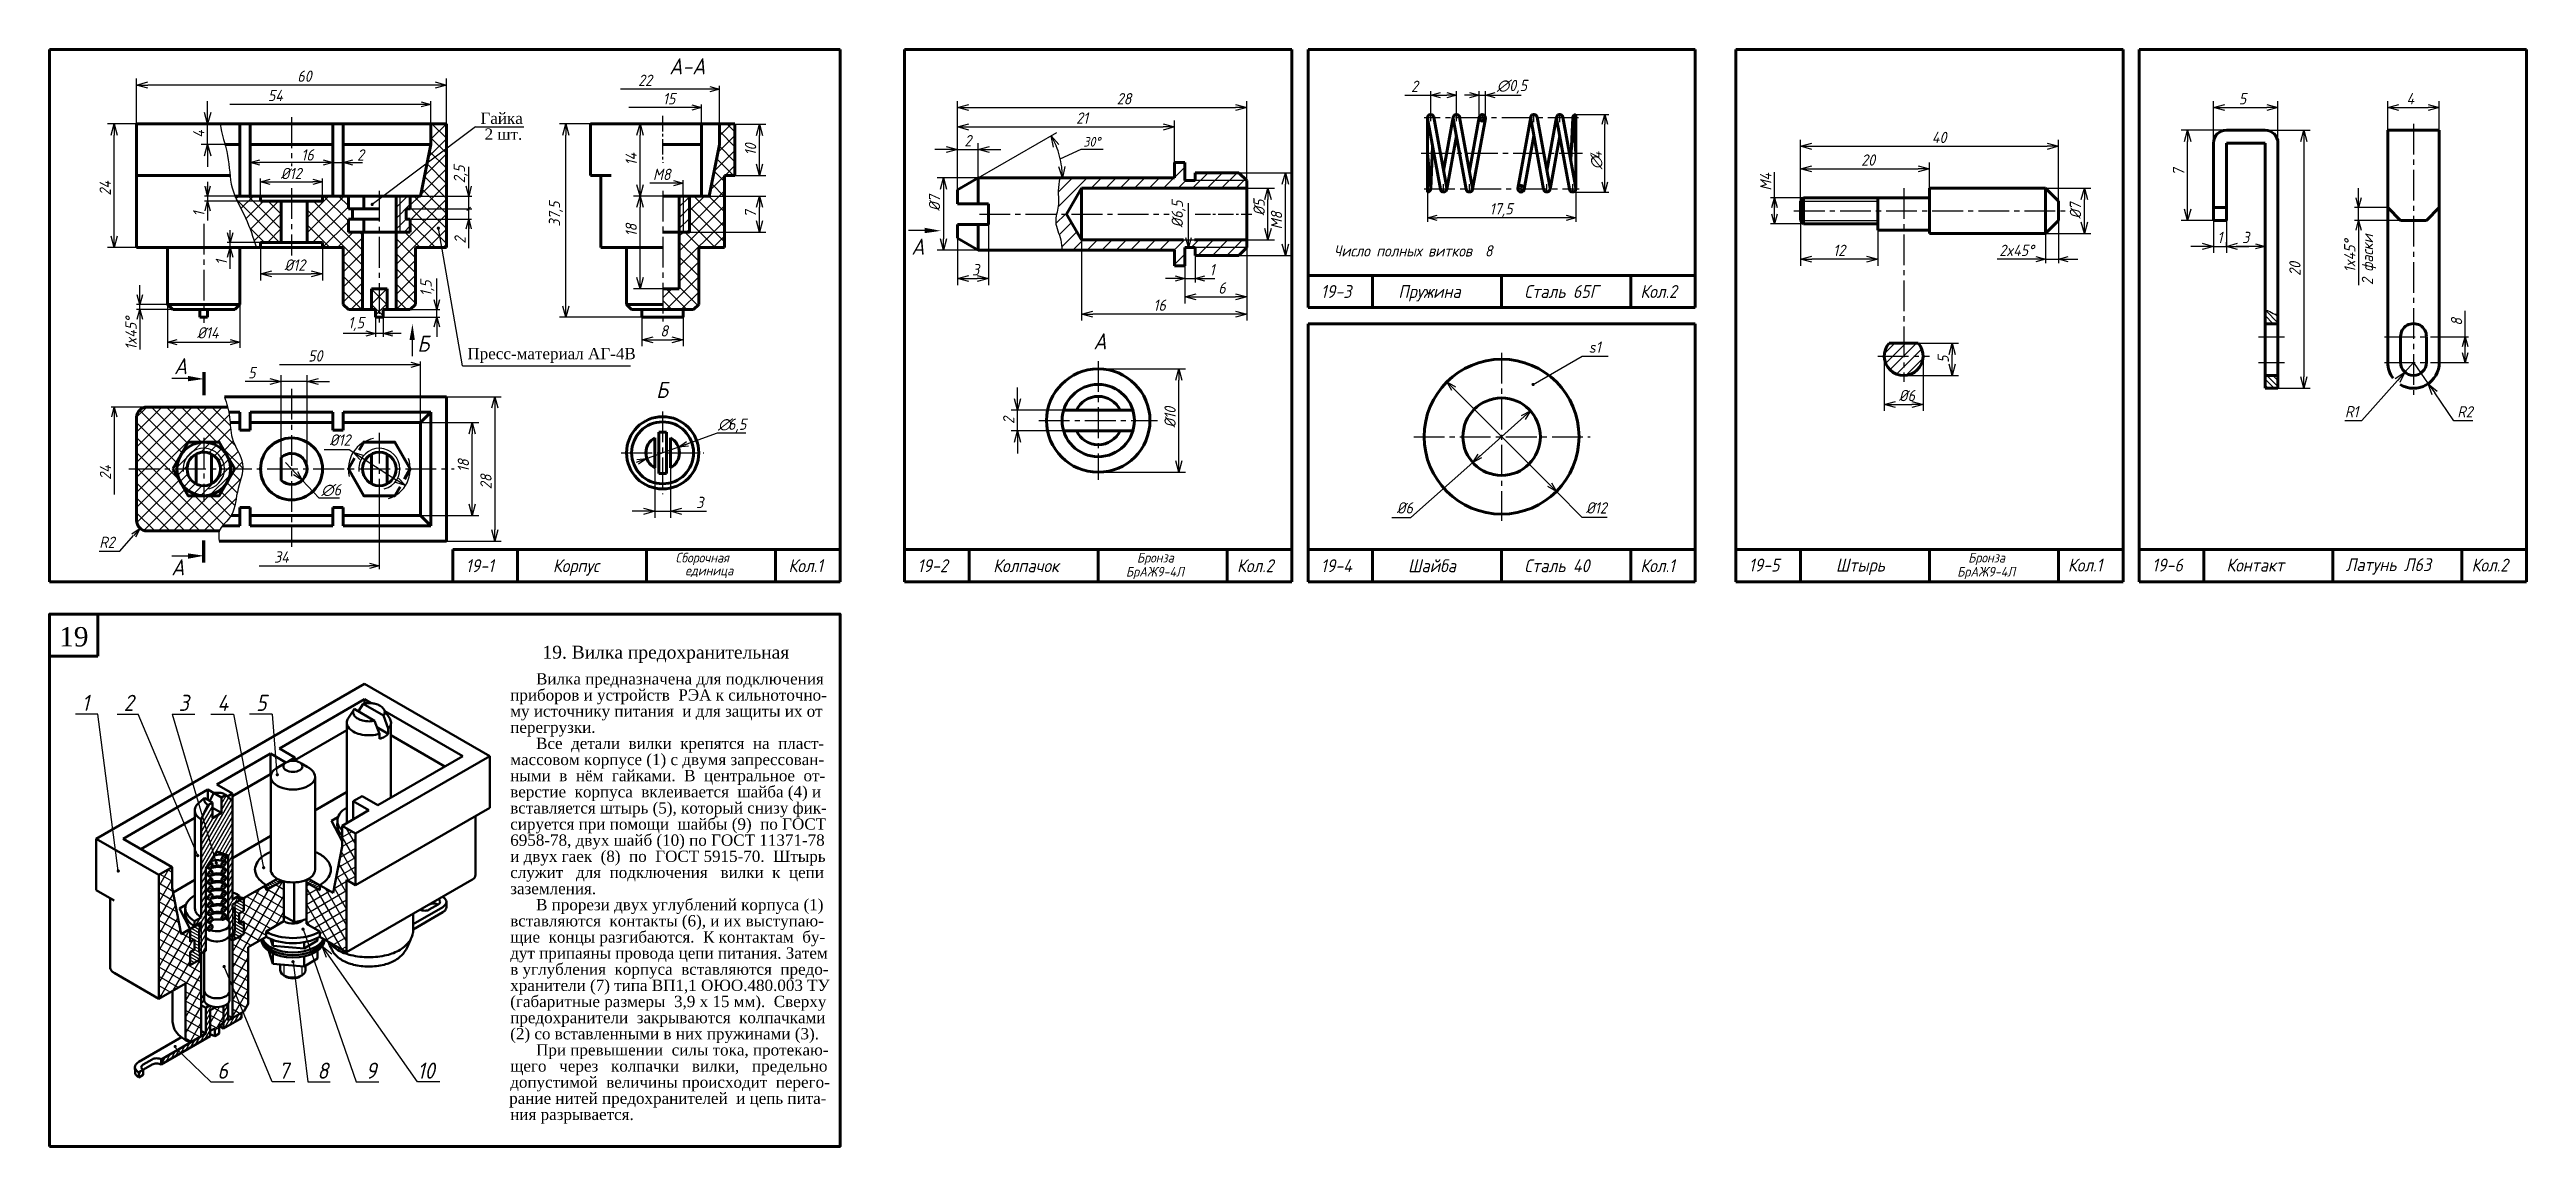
# Model space of a CAD drawing. Header units: millimetres. Extents: x -255 to 513, y 132 to 472.
import ezdxf

# ---------------------------------------------------------------- set-up
doc = ezdxf.new("R2010")
doc.units = ezdxf.units.MM
doc.header["$LTSCALE"] = 0.5
doc.linetypes.add('CENTER2', pattern=[28.575, 19.05, -3.175, 3.175, -3.175])
doc.layers.get('Defpoints').update_dxf_attribs({"color": 5})
doc.styles.get("Standard").update_dxf_attribs({"font": 'isocpeui.ttf', "width": 0.9})
doc.styles.add('стиль1', font='TIMES.TTF')
doc.dimstyles.new('Standart 1', dxfattribs={"dimtxt": 3.5, "dimasz": 3.5, "dimexe": 2, "dimexo": 0, "dimgap": 1, "dimtad": 1, "dimtoh": 1, "dimdec": 0, "dimtxsty": 'Standard', "dimblk": 'OPEN30', "dimcen": 2.5, "dimadec": 0, "dimazin": 0, "dimtfac": 1, "dimtdec": 0, "dimtmove": 0, "dimatfit": 3, "dimldrblk": 'DOTSMALL', "dimfxl": 0, "dimarcsym": 0})
pattern_1 = [(45, (-1e-06, -7), (-2.334867, 2.334867), []), (135, (-1e-06, -7), (-2.334867, -2.334867), [])]
pattern_2 = [(45, (-285, 289), (-1.683798, 1.683798), [])]
pattern_3 = [(150, (-285, 112), (-0.25, -0.4330127), [])]
pattern_4 = [(45, (-1e-06, -7), (-2.245064, 2.245064), [])]

msp = doc.modelspace()

# ---------------------------------------------------------------- texts
at = {"width": 0.9}
for s, height, p in [('А-А', 5, (-62.93, 464.3)), ('Число полных витков  8', 3.5, (143.02, 407.84)), ('19-3', 4, (139, 395)), ('Пружина', 4, (163, 395)), ('Сталь 65Г', 4, (202.04, 395)), ('Кол.2', 4, (238, 395)), ('А', 5, (68.51, 379.06)), ('А', 5, (-216.41, 371.36)), ('Б', 5, (-67, 364)), ('Сборочная', 3, (-61, 313)), ('Бронза', 3, (82, 313)), ('Бронза', 3, (339.6, 313)), ('19-1', 4, (-126.01, 310)), ('Корпус', 4, (-99, 310)), ('единица', 3, (-58, 309)), ('Кол.1', 4, (-26, 310)), ('19-2', 4, (14, 310)), ('Колпачок', 4, (37.44, 310)), ('БрАЖ9-4Л', 3, (78.58, 308.65)), ('Кол.2', 4, (113, 310)), ('19-4', 4, (139, 310)), ('Шайба', 4, (166, 310)), ('Сталь 40', 4, (202.04, 310)), ('Кол.1', 4, (238, 310)), ('19-5', 4, (271.6, 310.2)), ('Штырь', 4, (298.6, 310.2)), ('БрАЖ9-4Л', 3, (336.18, 308.65)), ('Кол.1', 4, (370.5, 310.2)), ('19-6', 4, (396.6, 310.2)), ('Контакт', 4, (419.6, 310.2)), ('Латунь Л63', 4, (456.6, 310.33)), ('Кол.2', 4, (495.6, 310.2))]:
    msp.add_text(s, height=height, dxfattribs=at).set_placement(p)
at = {"lineweight": -3, "width": 0.9}
for s, height, p in [('∅0,5', 3.5, (193.53, 459.11)), ('30%%d', 3, (65.37, 441.91)), ('17,5', 3.5, (191.27, 420.88)), ('А', 5, (12.08, 408.38)), ('Б', 5, (-141, 378.33)), ('s1', 3.5, (222, 378)), ('∅', 3.5, (-47.82, 354.12)), ('6,5', 3.5, (-44.74, 354.12)), ('∅6', 3.5, (-170.78, 333.78)), ('А', 5, (-217.25, 309.02))]:
    msp.add_text(s, height=height, dxfattribs=at).set_placement(p)
at = {"lineweight": -3, "style": 'стиль1'}
for s, p in [('Гайка', (-121.49, 448.96)), ('2 шт.', (-120.17, 444.03)), ('Пресс-материал АГ-4В', (-125.52, 376))]:
    msp.add_text(s, height=3.5, dxfattribs=at).set_placement(p)
at = {"lineweight": -3, "width": 0.9}
for s, p in [('∅', (226.02, 434.89)), ('4', (226.02, 437.97)), ('2 фаски', (465.06, 399))]:
    msp.add_text(s, height=3.5, rotation=90, dxfattribs=at).set_placement(p)
at = {"color": 7, "lineweight": 60, "style": 'стиль1'}
msp.add_text('19', height=6, dxfattribs=at).set_placement((-252, 287))
at = {"color": 7, "style": 'стиль1'}
for s, height, p in [('19. Вилка предохранительная', 4, (-102.23, 283.2)), ('Вилка предназначена для подключения', 3.5, (-104.23, 275.2)), ('приборов и устройств  РЭА к сильноточно-', 3.5, (-112.23, 270.2)), ('перегрузки.', 3.5, (-112.23, 260.2)), ('му источнику питания  и для защиты их от', 3.5, (-112.23, 265.2)), ('массовом корпусе (1) с двумя запрессован-', 3.5, (-112.23, 250.2)), ('Все  детали  вилки  крепятся  на  пласт-', 3.5, (-104.23, 255.2)), ('ными  в  нём  гайками.  В  центральное  от-', 3.5, (-112.23, 245.2)), ('верстие  корпуса  вклеивается  шайба (4) и', 3.5, (-112.23, 240.2)), ('вставляется штырь (5), который снизу фик- ', 3.5, (-112.23, 235.2)), ('сируется при помощи  шайбы (9)  по ГОСТ', 3.5, (-112.23, 230.2)), ('и двух гаек  (8)  по  ГОСТ 5915-70.  Штырь', 3.5, (-112.23, 220.2)), ('6958-78, двух шайб (10) по ГОСТ 11371-78  ', 3.5, (-112.23, 225.2)), ('служит   для  подключения   вилки  к  цепи', 3.5, (-112.23, 215.2)), ('заземления.', 3.5, (-112.23, 210.2)), ('В прорези двух углублений корпуса (1)', 3.5, (-104.23, 205.2)), ('вставляются  контакты (6), и их выступаю-', 3.5, (-112.23, 200.2)), ('дут припаяны провода цепи питания. Затем', 3.5, (-112.23, 190.2)), ('щие  концы разгибаются.  К контактам  бу-', 3.5, (-112.23, 195.2)), ('в углубления  корпуса  вставляются  предо-', 3.5, (-112.23, 185.2)), ('хранители (7) типа ВП1,1 ОЮО.480.003 ТУ', 3.5, (-112.23, 180.2)), ('(габаритные размеры  3,9 х 15 мм).  Сверху', 3.5, (-112.23, 175.2)), ('предохранители  закрываются  колпачками', 3.5, (-112.23, 170.2)), ('(2) со вставленными в них пружинами (3).', 3.5, (-112.23, 165.2))]:
    msp.add_text(s, height=height, dxfattribs=at).set_placement(p)
at = {"color": 7, "lineweight": -3, "width": 0.9}
for s, p in [('1', (-245, 267)), ('2', (-232, 267)), ('3', (-215, 267)), ('4', (-203, 267)), ('5', (-191, 267)), ('7', (-184, 153)), ('8', (-172, 153)), ('9', (-157, 153)), ('10', (-141, 153))]:
    msp.add_text(s, height=5, dxfattribs=at).set_placement(p)
at = {"style": 'стиль1'}
for s, p in [('При превышении  силы тока, протекаю-', (-104.23, 160.2)), ('допустимой  величины происходит  перего-', (-112.23, 150.2)), ('щего   через   колпачки   вилки,   предельно', (-112.23, 155.2)), ('рание нитей предохранителей  и цепь пита-', (-112.55, 145.2)), ('ния разрывается.', (-112.23, 140.2))]:
    msp.add_text(s, height=3.5, dxfattribs=at).set_placement(p)
at = {"color": 7, "width": 0.9}
msp.add_text('6', height=5, dxfattribs=at).set_placement((-203, 153))
at = {"lineweight": -3, "char_height": 3.5, "attachment_point": 5}
for s, insert in [('22', (-70.43, 462.46)), ('2', (168.02, 460.59)), ('54', (-185, 457.75)), ('15', (-63, 456.75)), ('16', (-175.06, 439.33)), ('2', (-158.61, 439.33)), ('%%c12', (-180.12, 433.57)), ('M8', (-65.26, 433.3)), ('3', (425.6, 413.75)), ('2x45%%d', (354.6, 409.75)), ('1', (105.27, 403.75)), ('%%c14', (-205.95, 384.2)), ('50', (-172.64, 377.04)), ('%%c12', (-164.97, 350.97)), ('%%c6', (165, 329.93)), ('%%c12', (224.36, 329.93)), ('R2', (-237.2, 319.27)), ('34', (-183.14, 314.72))]:
    msp.add_mtext(s, dxfattribs=dict(at, insert=insert))
at = {"lineweight": -3, "char_height": 3.5, "attachment_point": 5, "rotation": 90}
for s, insert in [('2,5', (-127.58, 433.32)), ('M4', (276.85, 431)), ('1', (-208.75, 421)), ('%%c6,5', (94.9, 421)), ('1', (-201.75, 406)), ('2', (-127.78, 412.91)), ('1x45%%d', (457.85, 408)), ('1,5', (-137.93, 398)), ('1x45%%d', (-229.75, 384)), ('8', (490.94, 387.58))]:
    msp.add_mtext(s, dxfattribs=dict(at, insert=insert))
at = {"insert": (-160, 386.93), "char_height": 3.5, "attachment_point": 5}
msp.add_mtext('1,5', dxfattribs=at)
at = {"insert": (-237.67, 340.88), "char_height": 3.5, "attachment_point": 5, "rotation": 90}
msp.add_mtext('24', dxfattribs=at)

# ---------------------------------------------------------------- blocks, each defined once
blk = doc.blocks.new('_Open30')
at = {"color": 0, "linetype": 'ByBlock', "lineweight": -2}
for p, q in [((-1, 0.27), (0, 0)), ((0, 0), (-1, -0.27)), ((0, 0), (-1, 0))]:
    blk.add_line(p, q, dxfattribs=at)
blk = doc.blocks.new('*D61')
at = {"color": 0, "lineweight": -2}
for p, q in [((-186.7, 369.08), (-194.41, 369.08)), ((-183.2, 345.58), (-183.2, 371.08)), ((-175.2, 369.08), (-183.2, 369.08)), ((-175.2, 342), (-175.2, 371.08)), ((-171.7, 369.08), (-168.2, 369.08))]:
    blk.add_line(p, q, dxfattribs=at)
at = {"layer": 'Defpoints', "color": 0}
for p in [(-175.2, 369.08), (-183.2, 345.58), (-175.2, 342)]:
    blk.add_point(p, dxfattribs=at)
at = {"color": 0, "lineweight": -2, "xscale": 3.5, "yscale": 3.5, "zscale": 3.5}
blk.add_blockref('_Open30', (-183.2, 369.08), dxfattribs=at)
at = {"color": 0, "lineweight": -2, "xscale": 3.5, "yscale": 3.5, "zscale": 3.5, "rotation": 180}
blk.add_blockref('_Open30', (-175.2, 369.08), dxfattribs=at)
at = {"color": 0, "lineweight": -3, "insert": (-192.31, 371.83), "char_height": 3.5, "attachment_point": 5}
blk.add_mtext('5', dxfattribs=at)
blk = doc.blocks.new('_DotSmall')
at = {"color": 0, "linetype": 'ByBlock', "const_width": 0.5}
blk.add_lwpolyline([(-0.0625, 0, 1), (0.0625, 0, 1)], format="xyb", close=True, dxfattribs=at)
blk = doc.blocks.new('*D62')
at = {"color": 0, "lineweight": -2}
for p, q in [((-140, 356.4), (-122, 356.4)), ((-124, 331.1), (-124, 352.9)), ((-140, 327.6), (-122, 327.6))]:
    blk.add_line(p, q, dxfattribs=at)
at = {"layer": 'Defpoints', "color": 0}
for p in [(-140, 356.4), (-124, 356.4), (-140, 327.6)]:
    blk.add_point(p, dxfattribs=at)
at = {"color": 0, "lineweight": -2, "xscale": 3.5, "yscale": 3.5, "zscale": 3.5}
for p, rotation in [((-124, 356.4), 90), ((-124, 327.6), 270)]:
    blk.add_blockref('_Open30', p, dxfattribs=dict(at, rotation=rotation))
at = {"color": 0, "lineweight": -3, "insert": (-126.75, 343), "char_height": 3.5, "attachment_point": 5, "rotation": 90}
blk.add_mtext('18', dxfattribs=at)
blk = doc.blocks.new('*D63')
at = {"color": 0, "lineweight": -2}
for p, q in [((-132, 364.4), (-115, 364.4)), ((-117, 360.9), (-117, 323.1)), ((-132, 319.6), (-115, 319.6))]:
    blk.add_line(p, q, dxfattribs=at)
at = {"layer": 'Defpoints', "color": 0}
for p in [(-132, 364.4), (-132, 319.6), (-117, 319.6)]:
    blk.add_point(p, dxfattribs=at)
at = {"color": 0, "lineweight": -2, "xscale": 3.5, "yscale": 3.5, "zscale": 3.5}
for p, rotation in [((-117, 364.4), 90), ((-117, 319.6), 270)]:
    blk.add_blockref('_Open30', p, dxfattribs=dict(at, rotation=rotation))
at = {"color": 0, "lineweight": -3, "insert": (-119.75, 338), "char_height": 3.5, "attachment_point": 5, "rotation": 90}
blk.add_mtext('28', dxfattribs=at)
blk = doc.blocks.new('*D64')
at = {"color": 0, "lineweight": -2}
for p, q in [((-189.6, 410.6), (-189.6, 400.45)), ((-170.4, 410.6), (-170.4, 400.45)), ((-186.1, 402.45), (-173.9, 402.45))]:
    blk.add_line(p, q, dxfattribs=at)
at = {"layer": 'Defpoints', "color": 0}
for p in [(-189.6, 410.6), (-170.4, 410.6), (-170.4, 402.45)]:
    blk.add_point(p, dxfattribs=at)
at = {"color": 0, "lineweight": -2, "xscale": 3.5, "yscale": 3.5, "zscale": 3.5, "rotation": 180}
blk.add_blockref('_Open30', (-189.6, 402.45), dxfattribs=at)
at = {"color": 0, "lineweight": -2, "xscale": 3.5, "yscale": 3.5, "zscale": 3.5}
blk.add_blockref('_Open30', (-170.4, 402.45), dxfattribs=at)
at = {"color": 0, "lineweight": -3, "insert": (-179, 405.2), "char_height": 3.5, "attachment_point": 5}
blk.add_mtext('%%c12', dxfattribs=at)
blk = doc.blocks.new('*D65')
at = {"color": 0, "lineweight": -2}
for p, q in [((-228, 449), (-237, 449)), ((-235, 414.1), (-235, 445.5)), ((-228, 410.6), (-237, 410.6))]:
    blk.add_line(p, q, dxfattribs=at)
at = {"layer": 'Defpoints', "color": 0}
for p in [(-235, 449), (-228, 449), (-228, 410.6)]:
    blk.add_point(p, dxfattribs=at)
at = {"color": 0, "lineweight": -2, "xscale": 3.5, "yscale": 3.5, "zscale": 3.5}
for p, rotation in [((-235, 449), 90), ((-235, 410.6), 270)]:
    blk.add_blockref('_Open30', p, dxfattribs=dict(at, rotation=rotation))
at = {"color": 0, "lineweight": -3, "insert": (-237.75, 429), "char_height": 3.5, "attachment_point": 5, "rotation": 90}
blk.add_mtext('24', dxfattribs=at)
blk = doc.blocks.new('*D66')
at = {"color": 0, "lineweight": -2}
for p, q in [((-228, 449), (-228, 463)), ((-135.5, 461), (-224.5, 461)), ((-132, 449), (-132, 463))]:
    blk.add_line(p, q, dxfattribs=at)
at = {"layer": 'Defpoints', "color": 0}
for p in [(-228, 461), (-228, 449), (-132, 449)]:
    blk.add_point(p, dxfattribs=at)
at = {"color": 0, "lineweight": -2, "xscale": 3.5, "yscale": 3.5, "zscale": 3.5, "rotation": 180}
blk.add_blockref('_Open30', (-228, 461), dxfattribs=at)
at = {"color": 0, "lineweight": -2, "xscale": 3.5, "yscale": 3.5, "zscale": 3.5}
blk.add_blockref('_Open30', (-132, 461), dxfattribs=at)
at = {"color": 0, "lineweight": -3, "insert": (-176, 463.75), "char_height": 3.5, "attachment_point": 5}
blk.add_mtext('60', dxfattribs=at)
blk = doc.blocks.new('*D67')
at = {"color": 0, "lineweight": -2}
for p, q in [((-67.4, 342.39), (-67.4, 326.87)), ((-62.6, 342.39), (-62.6, 326.87)), ((-70.9, 328.87), (-74.4, 328.87)), ((-67.4, 328.87), (-62.6, 328.87)), ((-59.1, 328.87), (-51.37, 328.87))]:
    blk.add_line(p, q, dxfattribs=at)
at = {"layer": 'Defpoints', "color": 0}
for p in [(-67.4, 342.39), (-62.6, 342.39), (-62.6, 328.87)]:
    blk.add_point(p, dxfattribs=at)
at = {"color": 0, "lineweight": -2, "xscale": 3.5, "yscale": 3.5, "zscale": 3.5}
blk.add_blockref('_Open30', (-67.4, 328.87), dxfattribs=at)
at = {"color": 0, "lineweight": -2, "xscale": 3.5, "yscale": 3.5, "zscale": 3.5, "rotation": 180}
blk.add_blockref('_Open30', (-62.6, 328.87), dxfattribs=at)
at = {"color": 0, "lineweight": -3, "insert": (-53.48, 331.62), "char_height": 3.5, "attachment_point": 5}
blk.add_mtext('3', dxfattribs=at)
blk = doc.blocks.new('*D68')
at = {"color": 0, "lineweight": -2}
for p, q in [((-71.4, 389), (-71.4, 380.03)), ((-58.6, 389), (-58.6, 380.03)), ((-67.9, 382.03), (-62.1, 382.03))]:
    blk.add_line(p, q, dxfattribs=at)
at = {"layer": 'Defpoints', "color": 0}
for p in [(-71.4, 389), (-58.6, 389), (-58.6, 382.03)]:
    blk.add_point(p, dxfattribs=at)
at = {"color": 0, "lineweight": -2, "xscale": 3.5, "yscale": 3.5, "zscale": 3.5, "rotation": 180}
blk.add_blockref('_Open30', (-71.4, 382.03), dxfattribs=at)
at = {"color": 0, "lineweight": -2, "xscale": 3.5, "yscale": 3.5, "zscale": 3.5}
blk.add_blockref('_Open30', (-58.6, 382.03), dxfattribs=at)
at = {"color": 0, "lineweight": -3, "insert": (-64.53, 384.78), "char_height": 3.5, "attachment_point": 5}
blk.add_mtext('8', dxfattribs=at)
blk = doc.blocks.new('*D69')
at = {"color": 0, "lineweight": -2}
for p, q in [((-42.6, 448.83), (-33, 448.83)), ((-35, 436.5), (-35, 445.33)), ((-42.6, 433), (-33, 433))]:
    blk.add_line(p, q, dxfattribs=at)
at = {"layer": 'Defpoints', "color": 0}
for p in [(-42.6, 448.83), (-35, 448.83), (-42.6, 433)]:
    blk.add_point(p, dxfattribs=at)
at = {"color": 0, "lineweight": -2, "xscale": 3.5, "yscale": 3.5, "zscale": 3.5}
for p, rotation in [((-35, 448.83), 90), ((-35, 433), 270)]:
    blk.add_blockref('_Open30', p, dxfattribs=dict(at, rotation=rotation))
at = {"color": 0, "lineweight": -3, "insert": (-37.75, 441), "char_height": 3.5, "attachment_point": 5, "rotation": 90}
blk.add_mtext('10', dxfattribs=at)
blk = doc.blocks.new('*D70')
at = {"color": 0, "lineweight": -2}
for p, q in [((-87.4, 449), (-97, 449)), ((-95, 392.5), (-95, 445.5)), ((-71.4, 389), (-97, 389))]:
    blk.add_line(p, q, dxfattribs=at)
at = {"layer": 'Defpoints', "color": 0}
for p in [(-95, 449), (-87.4, 449), (-71.4, 389)]:
    blk.add_point(p, dxfattribs=at)
at = {"color": 0, "lineweight": -2, "xscale": 3.5, "yscale": 3.5, "zscale": 3.5}
for p, rotation in [((-95, 449), 90), ((-95, 389), 270)]:
    blk.add_blockref('_Open30', p, dxfattribs=dict(at, rotation=rotation))
at = {"color": 0, "lineweight": -3, "insert": (-98.1, 421), "char_height": 3.5, "attachment_point": 5, "rotation": 90}
blk.add_mtext('37,5', dxfattribs=at)
blk = doc.blocks.new('*D71')
at = {"color": 0, "lineweight": -2}
for p, q in [((-50.6, 426.6), (-33, 426.6)), ((-35, 418.9), (-35, 423.1)), ((-56.69, 415.4), (-33, 415.4))]:
    blk.add_line(p, q, dxfattribs=at)
at = {"layer": 'Defpoints', "color": 0}
for p in [(-50.6, 426.6), (-35, 426.6), (-56.69, 415.4)]:
    blk.add_point(p, dxfattribs=at)
at = {"color": 0, "lineweight": -2, "xscale": 3.5, "yscale": 3.5, "zscale": 3.5}
for p, rotation in [((-35, 426.6), 90), ((-35, 415.4), 270)]:
    blk.add_blockref('_Open30', p, dxfattribs=dict(at, rotation=rotation))
at = {"color": 0, "lineweight": -3, "insert": (-37.77, 421), "char_height": 3.5, "attachment_point": 5, "rotation": 90}
blk.add_mtext('7', dxfattribs=at)
blk = doc.blocks.new('*D72')
at = {"color": 0, "lineweight": -2}
for p, q in [((-64.99, 426.6), (-74, 426.6)), ((-72, 401.3), (-72, 423.1)), ((-65, 397.8), (-74, 397.8))]:
    blk.add_line(p, q, dxfattribs=at)
at = {"layer": 'Defpoints', "color": 0}
for p in [(-72, 426.6), (-64.99, 426.6), (-65, 397.8)]:
    blk.add_point(p, dxfattribs=at)
at = {"color": 0, "lineweight": -2, "xscale": 3.5, "yscale": 3.5, "zscale": 3.5}
for p, rotation in [((-72, 426.6), 90), ((-72, 397.8), 270)]:
    blk.add_blockref('_Open30', p, dxfattribs=dict(at, rotation=rotation))
at = {"color": 0, "lineweight": -3, "insert": (-74.75, 416), "char_height": 3.5, "attachment_point": 5, "rotation": 90}
blk.add_mtext('18', dxfattribs=at)
blk = doc.blocks.new('*D73')
at = {"color": 0, "lineweight": -2}
for p, q in [((-70.34, 449), (-74, 449)), ((-72, 430.1), (-72, 445.5)), ((-70, 426.6), (-74, 426.6))]:
    blk.add_line(p, q, dxfattribs=at)
at = {"layer": 'Defpoints', "color": 0}
for p in [(-72, 449), (-70.34, 449), (-70, 426.6)]:
    blk.add_point(p, dxfattribs=at)
at = {"color": 0, "lineweight": -2, "xscale": 3.5, "yscale": 3.5, "zscale": 3.5}
for p, rotation in [((-72, 449), 90), ((-72, 426.6), 270)]:
    blk.add_blockref('_Open30', p, dxfattribs=dict(at, rotation=rotation))
at = {"color": 0, "lineweight": -3, "insert": (-74.75, 438), "char_height": 3.5, "attachment_point": 5, "rotation": 90}
blk.add_mtext('14', dxfattribs=at)
blk = doc.blocks.new('*D74')
at = {"color": 0, "lineweight": -2}
for p, q in [((-206, 452.5), (-206, 456)), ((-202.11, 449), (-208, 449)), ((-206, 442.6), (-206, 449)), ((-200.63, 442.6), (-208, 442.6)), ((-206, 439.1), (-206, 435.6))]:
    blk.add_line(p, q, dxfattribs=at)
at = {"layer": 'Defpoints', "color": 0}
for p in [(-206, 449), (-202.11, 449), (-200.63, 442.6)]:
    blk.add_point(p, dxfattribs=at)
at = {"color": 0, "lineweight": -2, "xscale": 3.5, "yscale": 3.5, "zscale": 3.5}
for p, rotation in [((-206, 449), 270), ((-206, 442.6), 90)]:
    blk.add_blockref('_Open30', p, dxfattribs=dict(at, rotation=rotation))
at = {"color": 0, "lineweight": -3, "insert": (-208.75, 445.8), "char_height": 3.5, "attachment_point": 5, "rotation": 90}
blk.add_mtext('4', dxfattribs=at)
blk = doc.blocks.new('*D75')
at = {"color": 0, "lineweight": -2}
for p, q in [((469.6, 447), (469.6, 456)), ((473.1, 454), (482.1, 454)), ((485.6, 447), (485.6, 456))]:
    blk.add_line(p, q, dxfattribs=at)
at = {"layer": 'Defpoints', "color": 0}
for p in [(485.6, 454), (469.6, 447), (485.6, 447)]:
    blk.add_point(p, dxfattribs=at)
at = {"color": 0, "lineweight": -2, "xscale": 3.5, "yscale": 3.5, "zscale": 3.5, "rotation": 180}
blk.add_blockref('_Open30', (469.6, 454), dxfattribs=at)
at = {"color": 0, "lineweight": -2, "xscale": 3.5, "yscale": 3.5, "zscale": 3.5}
blk.add_blockref('_Open30', (485.6, 454), dxfattribs=at)
at = {"color": 0, "lineweight": -3, "insert": (476.6, 456.75), "char_height": 3.5, "attachment_point": 5}
blk.add_mtext('4', dxfattribs=at)
blk = doc.blocks.new('*D76')
at = {"color": 0, "lineweight": -2}
for p, q in [((415.6, 443), (415.6, 456)), ((419.1, 454), (432.1, 454)), ((435.6, 443), (435.6, 456))]:
    blk.add_line(p, q, dxfattribs=at)
at = {"layer": 'Defpoints', "color": 0}
for p in [(435.6, 454), (415.6, 443), (435.6, 443)]:
    blk.add_point(p, dxfattribs=at)
at = {"color": 0, "lineweight": -2, "xscale": 3.5, "yscale": 3.5, "zscale": 3.5, "rotation": 180}
blk.add_blockref('_Open30', (415.6, 454), dxfattribs=at)
at = {"color": 0, "lineweight": -2, "xscale": 3.5, "yscale": 3.5, "zscale": 3.5}
blk.add_blockref('_Open30', (435.6, 454), dxfattribs=at)
at = {"color": 0, "lineweight": -3, "insert": (424.6, 456.75), "char_height": 3.5, "attachment_point": 5}
blk.add_mtext('5', dxfattribs=at)
blk = doc.blocks.new('*D77')
at = {"color": 0, "lineweight": -2}
for p, q in [((415.6, 419), (415.6, 409)), ((419.6, 419), (419.6, 409)), ((412.1, 411), (408.6, 411)), ((415.6, 411), (419.6, 411)), ((423.1, 411), (426.6, 411))]:
    blk.add_line(p, q, dxfattribs=at)
at = {"layer": 'Defpoints', "color": 0}
for p in [(415.6, 419), (419.6, 419), (419.6, 411)]:
    blk.add_point(p, dxfattribs=at)
at = {"color": 0, "lineweight": -2, "xscale": 3.5, "yscale": 3.5, "zscale": 3.5}
blk.add_blockref('_Open30', (415.6, 411), dxfattribs=at)
at = {"color": 0, "lineweight": -2, "xscale": 3.5, "yscale": 3.5, "zscale": 3.5, "rotation": 180}
blk.add_blockref('_Open30', (419.6, 411), dxfattribs=at)
at = {"color": 0, "lineweight": -3, "insert": (417.6, 413.75), "char_height": 3.5, "attachment_point": 5}
blk.add_mtext('1', dxfattribs=at)
blk = doc.blocks.new('*D78')
at = {"color": 0, "lineweight": -2}
for p, q in [((419.6, 447), (405.6, 447)), ((407.6, 422.5), (407.6, 443.5)), ((415.6, 419), (405.6, 419))]:
    blk.add_line(p, q, dxfattribs=at)
at = {"layer": 'Defpoints', "color": 0}
for p in [(407.6, 447), (419.6, 447), (415.6, 419)]:
    blk.add_point(p, dxfattribs=at)
at = {"color": 0, "lineweight": -2, "xscale": 3.5, "yscale": 3.5, "zscale": 3.5}
for p, rotation in [((407.6, 447), 90), ((407.6, 419), 270)]:
    blk.add_blockref('_Open30', p, dxfattribs=dict(at, rotation=rotation))
at = {"color": 0, "lineweight": -3, "insert": (404.83, 434), "char_height": 3.5, "attachment_point": 5, "rotation": 90}
blk.add_mtext('7', dxfattribs=at)
blk = doc.blocks.new('*D79')
at = {"color": 0, "lineweight": -2}
for p, q in [((431.6, 447), (445.6, 447)), ((443.6, 443.5), (443.6, 370.5)), ((435.6, 367), (445.6, 367))]:
    blk.add_line(p, q, dxfattribs=at)
at = {"layer": 'Defpoints', "color": 0}
for p in [(431.6, 447), (435.6, 367), (443.6, 367)]:
    blk.add_point(p, dxfattribs=at)
at = {"color": 0, "lineweight": -2, "xscale": 3.5, "yscale": 3.5, "zscale": 3.5}
for p, rotation in [((443.6, 447), 90), ((443.6, 367), 270)]:
    blk.add_blockref('_Open30', p, dxfattribs=dict(at, rotation=rotation))
at = {"color": 0, "lineweight": -3, "insert": (440.85, 404), "char_height": 3.5, "attachment_point": 5, "rotation": 90}
blk.add_mtext('20', dxfattribs=at)
blk = doc.blocks.new('*D53')
at = {"color": 0, "lineweight": -2}
for p, q in [((477.6, 375), (482.16, 368.43)), ((490.12, 356.96), (484.16, 365.55)), ((495.96, 356.96), (490.12, 356.96))]:
    blk.add_line(p, q, dxfattribs=at)
at = {"layer": 'Defpoints', "color": 0}
for p in [(477.6, 375), (482.16, 368.43)]:
    blk.add_point(p, dxfattribs=at)
at = {"color": 0, "lineweight": -2, "xscale": 3.5, "yscale": 3.5, "zscale": 3.5, "rotation": 124.7553143586472}
blk.add_blockref('_Open30', (482.16, 368.43), dxfattribs=at)
at = {"color": 0, "lineweight": -3, "insert": (493.54, 359.71), "char_height": 3.5, "attachment_point": 5}
blk.add_mtext('R2', dxfattribs=at)
blk = doc.blocks.new('*D54')
at = {"color": 0, "lineweight": -2}
for p, q in [((461.61, 357), (472.62, 369.39)), ((477.6, 375), (474.95, 372.01)), ((456.27, 357), (461.61, 357))]:
    blk.add_line(p, q, dxfattribs=at)
at = {"layer": 'Defpoints', "color": 0}
for p in [(474.95, 372.01), (477.6, 375)]:
    blk.add_point(p, dxfattribs=at)
at = {"color": 0, "lineweight": -2, "xscale": 3.5, "yscale": 3.5, "zscale": 3.5, "rotation": 48.3721606391628}
blk.add_blockref('_Open30', (474.95, 372.01), dxfattribs=at)
at = {"color": 0, "lineweight": -3, "insert": (458.44, 359.75), "char_height": 3.5, "attachment_point": 5}
blk.add_mtext('R1', dxfattribs=at)
blk = doc.blocks.new('*D55')
at = {"color": 0, "lineweight": -2}
for p, q in [((324.07, 381), (336.6, 381)), ((334.6, 374.5), (334.6, 377.5)), ((319.6, 371), (336.6, 371))]:
    blk.add_line(p, q, dxfattribs=at)
at = {"layer": 'Defpoints', "color": 0}
for p in [(324.07, 381), (334.6, 381), (319.6, 371)]:
    blk.add_point(p, dxfattribs=at)
at = {"color": 0, "lineweight": -2, "xscale": 3.5, "yscale": 3.5, "zscale": 3.5}
for p, rotation in [((334.6, 381), 90), ((334.6, 371), 270)]:
    blk.add_blockref('_Open30', p, dxfattribs=dict(at, rotation=rotation))
at = {"color": 0, "lineweight": -3, "insert": (331.85, 376), "char_height": 3.5, "attachment_point": 5, "rotation": 90}
blk.add_mtext('5', dxfattribs=at)
blk = doc.blocks.new('*D56')
at = {"color": 0, "lineweight": -2}
for p, q in [((313.6, 377), (313.6, 360)), ((325.6, 377), (325.6, 360)), ((317.1, 362), (322.1, 362))]:
    blk.add_line(p, q, dxfattribs=at)
at = {"layer": 'Defpoints', "color": 0}
for p in [(313.6, 377), (325.6, 377), (325.6, 362)]:
    blk.add_point(p, dxfattribs=at)
at = {"color": 0, "lineweight": -2, "xscale": 3.5, "yscale": 3.5, "zscale": 3.5, "rotation": 180}
blk.add_blockref('_Open30', (313.6, 362), dxfattribs=at)
at = {"color": 0, "lineweight": -2, "xscale": 3.5, "yscale": 3.5, "zscale": 3.5}
blk.add_blockref('_Open30', (325.6, 362), dxfattribs=at)
at = {"color": 0, "lineweight": -3, "insert": (320.6, 364.75), "char_height": 3.5, "attachment_point": 5}
blk.add_mtext('%%c6', dxfattribs=at)
blk = doc.blocks.new('*D57')
at = {"color": 0, "lineweight": -2}
for p, q in [((363.6, 429), (377.6, 429)), ((375.6, 418.5), (375.6, 425.5)), ((363.6, 415), (377.6, 415))]:
    blk.add_line(p, q, dxfattribs=at)
at = {"layer": 'Defpoints', "color": 0}
for p in [(363.6, 429), (375.6, 429), (363.6, 415)]:
    blk.add_point(p, dxfattribs=at)
at = {"color": 0, "lineweight": -2, "xscale": 3.5, "yscale": 3.5, "zscale": 3.5}
for p, rotation in [((375.6, 429), 90), ((375.6, 415), 270)]:
    blk.add_blockref('_Open30', p, dxfattribs=dict(at, rotation=rotation))
at = {"color": 0, "lineweight": -3, "insert": (372.83, 422), "char_height": 3.5, "attachment_point": 5, "rotation": 90}
blk.add_mtext('%%c7', dxfattribs=at)
blk = doc.blocks.new('*D58')
at = {"color": 0, "lineweight": -2}
for p, q in [((287.6, 425), (287.6, 437)), ((291.1, 435), (324.1, 435)), ((327.6, 429), (327.6, 437))]:
    blk.add_line(p, q, dxfattribs=at)
at = {"layer": 'Defpoints', "color": 0}
for p in [(327.6, 435), (287.6, 425), (327.6, 429)]:
    blk.add_point(p, dxfattribs=at)
at = {"color": 0, "lineweight": -2, "xscale": 3.5, "yscale": 3.5, "zscale": 3.5, "rotation": 180}
blk.add_blockref('_Open30', (287.6, 435), dxfattribs=at)
at = {"color": 0, "lineweight": -2, "xscale": 3.5, "yscale": 3.5, "zscale": 3.5}
blk.add_blockref('_Open30', (327.6, 435), dxfattribs=at)
at = {"color": 0, "lineweight": -3, "insert": (308.6, 437.75), "char_height": 3.5, "attachment_point": 5}
blk.add_mtext('20', dxfattribs=at)
blk = doc.blocks.new('*D59')
at = {"color": 0, "lineweight": -2}
for p, q in [((287.6, 436.25), (287.6, 444)), ((291.1, 442), (364.1, 442)), ((367.6, 425), (367.6, 444))]:
    blk.add_line(p, q, dxfattribs=at)
at = {"layer": 'Defpoints', "color": 0}
for p in [(367.6, 442), (287.6, 436.25), (367.6, 425)]:
    blk.add_point(p, dxfattribs=at)
at = {"color": 0, "lineweight": -2, "xscale": 3.5, "yscale": 3.5, "zscale": 3.5, "rotation": 180}
blk.add_blockref('_Open30', (287.6, 442), dxfattribs=at)
at = {"color": 0, "lineweight": -2, "xscale": 3.5, "yscale": 3.5, "zscale": 3.5}
blk.add_blockref('_Open30', (367.6, 442), dxfattribs=at)
at = {"color": 0, "lineweight": -3, "insert": (330.6, 444.75), "char_height": 3.5, "attachment_point": 5}
blk.add_mtext('40', dxfattribs=at)
blk = doc.blocks.new('*D60')
at = {"color": 0, "lineweight": -2}
for p, q in [((311.6, 416), (311.6, 405)), ((287.6, 407.75), (287.6, 405)), ((308.1, 407), (291.1, 407))]:
    blk.add_line(p, q, dxfattribs=at)
at = {"layer": 'Defpoints', "color": 0}
for p in [(311.6, 416), (287.6, 407.75), (287.6, 407)]:
    blk.add_point(p, dxfattribs=at)
at = {"color": 0, "lineweight": -2, "xscale": 3.5, "yscale": 3.5, "zscale": 3.5, "rotation": 180}
blk.add_blockref('_Open30', (287.6, 407), dxfattribs=at)
at = {"color": 0, "lineweight": -2, "xscale": 3.5, "yscale": 3.5, "zscale": 3.5}
blk.add_blockref('_Open30', (311.6, 407), dxfattribs=at)
at = {"color": 0, "lineweight": -3, "insert": (299.6, 409.75), "char_height": 3.5, "attachment_point": 5}
blk.add_mtext('12', dxfattribs=at)
blk = doc.blocks.new('*D41')
at = {"color": 0, "lineweight": -2}
for p, q in [((113.6, 433.8), (129.99, 433.8)), ((127.99, 411.7), (127.99, 430.3)), ((113.6, 408.2), (129.99, 408.2))]:
    blk.add_line(p, q, dxfattribs=at)
at = {"layer": 'Defpoints', "color": 0}
for p in [(113.6, 433.8), (127.99, 433.8), (113.6, 408.2)]:
    blk.add_point(p, dxfattribs=at)
at = {"color": 0, "lineweight": -2, "xscale": 3.5, "yscale": 3.5, "zscale": 3.5}
for p, rotation in [((127.99, 433.8), 90), ((127.99, 408.2), 270)]:
    blk.add_blockref('_Open30', p, dxfattribs=dict(at, rotation=rotation))
at = {"color": 0, "lineweight": -3, "insert": (125.24, 419), "char_height": 3.5, "attachment_point": 5, "rotation": 90}
blk.add_mtext('M8', dxfattribs=at)
blk = doc.blocks.new('*D42')
at = {"color": 0, "lineweight": -2}
for p, q in [((116, 429), (124.59, 429)), ((122.59, 416.5), (122.59, 425.5)), ((116, 413), (124.59, 413))]:
    blk.add_line(p, q, dxfattribs=at)
at = {"layer": 'Defpoints', "color": 0}
for p in [(116, 429), (122.59, 429), (116, 413)]:
    blk.add_point(p, dxfattribs=at)
at = {"color": 0, "lineweight": -2, "xscale": 3.5, "yscale": 3.5, "zscale": 3.5}
for p, rotation in [((122.59, 429), 90), ((122.59, 413), 270)]:
    blk.add_blockref('_Open30', p, dxfattribs=dict(at, rotation=rotation))
at = {"color": 0, "lineweight": -3, "insert": (119.84, 423), "char_height": 3.5, "attachment_point": 5, "rotation": 90}
blk.add_mtext('%%c5', dxfattribs=at)
blk = doc.blocks.new('*D43')
at = {"color": 0, "lineweight": -2}
for p, q in [((32.8, 432.2), (20.03, 432.2)), ((22.03, 428.7), (22.03, 413.3)), ((32.8, 409.8), (20.03, 409.8))]:
    blk.add_line(p, q, dxfattribs=at)
at = {"layer": 'Defpoints', "color": 0}
for p in [(32.8, 432.2), (22.03, 409.8), (32.8, 409.8)]:
    blk.add_point(p, dxfattribs=at)
at = {"color": 0, "lineweight": -2, "xscale": 3.5, "yscale": 3.5, "zscale": 3.5}
for p, rotation in [((22.03, 432.2), 90), ((22.03, 409.8), 270)]:
    blk.add_blockref('_Open30', p, dxfattribs=dict(at, rotation=rotation))
at = {"color": 0, "lineweight": -3, "insert": (19.25, 424.39), "char_height": 3.5, "attachment_point": 5, "rotation": 90}
blk.add_mtext('%%c7', dxfattribs=at)
blk = doc.blocks.new('*D44')
at = {"color": 0, "lineweight": -2}
blk.add_line((32.8, 432.2), (57.14, 446.25), dxfattribs=at)
blk.add_arc((32.8, 432.2), 26.11, 7.68646, 22.31354, dxfattribs=at)
at = {"layer": 'Defpoints', "color": 0}
for p in [(32.8, 432.2), (32.8, 432.2), (58.51, 436.73), (93.6, 432.2), (26.4, 428.5)]:
    blk.add_point(p, dxfattribs=at)
at = {"color": 0, "lineweight": -2, "xscale": 3.5, "yscale": 3.5, "zscale": 3.5}
for p, rotation in [((55.41, 445.25), 116.1567722148795), ((58.91, 432.2), 273.8432277851203)]:
    blk.add_blockref('_Open30', p, dxfattribs=dict(at, rotation=rotation))
blk = doc.blocks.new('*D45')
at = {"color": 0, "lineweight": -2}
for p, q in [((22.9, 441), (19.4, 441)), ((26.4, 428.5), (26.4, 443)), ((26.4, 441), (32.8, 441)), ((32.8, 432.2), (32.8, 443)), ((36.3, 441), (39.8, 441))]:
    blk.add_line(p, q, dxfattribs=at)
at = {"layer": 'Defpoints', "color": 0}
for p in [(32.8, 441), (32.8, 432.2), (26.4, 428.5)]:
    blk.add_point(p, dxfattribs=at)
at = {"color": 0, "lineweight": -2, "xscale": 3.5, "yscale": 3.5, "zscale": 3.5}
blk.add_blockref('_Open30', (26.4, 441), dxfattribs=at)
at = {"color": 0, "lineweight": -2, "xscale": 3.5, "yscale": 3.5, "zscale": 3.5, "rotation": 180}
blk.add_blockref('_Open30', (32.8, 441), dxfattribs=at)
at = {"color": 0, "lineweight": -3, "insert": (29.6, 443.75), "char_height": 3.5, "attachment_point": 5}
blk.add_mtext('2', dxfattribs=at)
blk = doc.blocks.new('*D46')
at = {"color": 0, "lineweight": -2}
for p, q in [((36, 417.8), (36, 399)), ((26.4, 413.5), (26.4, 399)), ((29.9, 401), (32.5, 401))]:
    blk.add_line(p, q, dxfattribs=at)
at = {"layer": 'Defpoints', "color": 0}
for p in [(36, 417.8), (26.4, 413.5), (36, 401)]:
    blk.add_point(p, dxfattribs=at)
at = {"color": 0, "lineweight": -2, "xscale": 3.5, "yscale": 3.5, "zscale": 3.5, "rotation": 180}
blk.add_blockref('_Open30', (26.4, 401), dxfattribs=at)
at = {"color": 0, "lineweight": -2, "xscale": 3.5, "yscale": 3.5, "zscale": 3.5}
blk.add_blockref('_Open30', (36, 401), dxfattribs=at)
at = {"color": 0, "lineweight": -3, "insert": (32, 403.75), "char_height": 3.5, "attachment_point": 5}
blk.add_mtext('3', dxfattribs=at)
blk = doc.blocks.new('*D47')
at = {"color": 0, "lineweight": -2}
for p, q in [((26.4, 442.25), (26.4, 450)), ((29.9, 448), (90.1, 448)), ((93.6, 437), (93.6, 450))]:
    blk.add_line(p, q, dxfattribs=at)
at = {"layer": 'Defpoints', "color": 0}
for p in [(93.6, 448), (26.4, 442.25), (93.6, 437)]:
    blk.add_point(p, dxfattribs=at)
at = {"color": 0, "lineweight": -2, "xscale": 3.5, "yscale": 3.5, "zscale": 3.5, "rotation": 180}
blk.add_blockref('_Open30', (26.4, 448), dxfattribs=at)
at = {"color": 0, "lineweight": -2, "xscale": 3.5, "yscale": 3.5, "zscale": 3.5}
blk.add_blockref('_Open30', (93.6, 448), dxfattribs=at)
at = {"color": 0, "lineweight": -3, "insert": (65, 450.75), "char_height": 3.5, "attachment_point": 5}
blk.add_mtext('21', dxfattribs=at)
blk = doc.blocks.new('*D48')
at = {"color": 0, "lineweight": -2}
for p, q in [((26.4, 449.25), (26.4, 456)), ((29.9, 454), (112.5, 454)), ((116, 442.25), (116, 456))]:
    blk.add_line(p, q, dxfattribs=at)
at = {"layer": 'Defpoints', "color": 0}
for p in [(116, 454), (26.4, 449.25), (116, 442.25)]:
    blk.add_point(p, dxfattribs=at)
at = {"color": 0, "lineweight": -2, "xscale": 3.5, "yscale": 3.5, "zscale": 3.5, "rotation": 180}
blk.add_blockref('_Open30', (26.4, 454), dxfattribs=at)
at = {"color": 0, "lineweight": -2, "xscale": 3.5, "yscale": 3.5, "zscale": 3.5}
blk.add_blockref('_Open30', (116, 454), dxfattribs=at)
at = {"color": 0, "lineweight": -3, "insert": (78, 456.75), "char_height": 3.5, "attachment_point": 5}
blk.add_mtext('28', dxfattribs=at)
blk = doc.blocks.new('*D49')
at = {"color": 0, "lineweight": -2}
for p, q in [((45, 363.7), (45, 367.2)), ((59.27, 360.2), (43, 360.2)), ((59.27, 353.8), (43, 353.8)), ((45, 353.8), (45, 360.2)), ((45, 350.3), (45, 346.8))]:
    blk.add_line(p, q, dxfattribs=at)
at = {"layer": 'Defpoints', "color": 0}
for p in [(45, 360.2), (59.27, 360.2), (59.27, 353.8)]:
    blk.add_point(p, dxfattribs=at)
at = {"color": 0, "lineweight": -2, "xscale": 3.5, "yscale": 3.5, "zscale": 3.5}
for p, rotation in [((45, 360.2), 270), ((45, 353.8), 90)]:
    blk.add_blockref('_Open30', p, dxfattribs=dict(at, rotation=rotation))
at = {"color": 0, "lineweight": -3, "insert": (42.25, 357), "char_height": 3.5, "attachment_point": 5, "rotation": 90}
blk.add_mtext('2', dxfattribs=at)
blk = doc.blocks.new('*D50')
at = {"color": 0, "lineweight": -2}
for p, q in [((70, 373.02), (97, 373.02)), ((95, 344.48), (95, 369.52)), ((70, 340.98), (97, 340.98))]:
    blk.add_line(p, q, dxfattribs=at)
at = {"layer": 'Defpoints', "color": 0}
for p in [(70, 373.02), (95, 373.02), (70, 340.98)]:
    blk.add_point(p, dxfattribs=at)
at = {"color": 0, "lineweight": -2, "xscale": 3.5, "yscale": 3.5, "zscale": 3.5}
for p, rotation in [((95, 373.02), 90), ((95, 340.98), 270)]:
    blk.add_blockref('_Open30', p, dxfattribs=dict(at, rotation=rotation))
at = {"color": 0, "lineweight": -3, "insert": (92.25, 358), "char_height": 3.5, "attachment_point": 5, "rotation": 90}
blk.add_mtext('%%c10', dxfattribs=at)
blk = doc.blocks.new('*D51')
at = {"color": 0, "lineweight": -2}
for p, q in [((116, 410.6), (116, 393.33)), ((96.8, 399.75), (96.8, 393.33)), ((100.3, 395.33), (112.5, 395.33))]:
    blk.add_line(p, q, dxfattribs=at)
at = {"layer": 'Defpoints', "color": 0}
for p in [(116, 410.6), (96.8, 399.75), (116, 395.33)]:
    blk.add_point(p, dxfattribs=at)
at = {"color": 0, "lineweight": -2, "xscale": 3.5, "yscale": 3.5, "zscale": 3.5, "rotation": 180}
blk.add_blockref('_Open30', (96.8, 395.33), dxfattribs=at)
at = {"color": 0, "lineweight": -2, "xscale": 3.5, "yscale": 3.5, "zscale": 3.5}
blk.add_blockref('_Open30', (116, 395.33), dxfattribs=at)
at = {"color": 0, "lineweight": -3, "insert": (108.34, 398.08), "char_height": 3.5, "attachment_point": 5}
blk.add_mtext('6', dxfattribs=at)
blk = doc.blocks.new('*D52')
at = {"color": 0, "lineweight": -2}
for p, q in [((64.8, 413), (64.8, 388)), ((116, 393.99), (116, 388)), ((112.5, 390), (68.3, 390))]:
    blk.add_line(p, q, dxfattribs=at)
at = {"layer": 'Defpoints', "color": 0}
for p in [(64.8, 413), (116, 393.99), (64.8, 390)]:
    blk.add_point(p, dxfattribs=at)
at = {"color": 0, "lineweight": -2, "xscale": 3.5, "yscale": 3.5, "zscale": 3.5, "rotation": 180}
blk.add_blockref('_Open30', (64.8, 390), dxfattribs=at)
at = {"color": 0, "lineweight": -2, "xscale": 3.5, "yscale": 3.5, "zscale": 3.5}
blk.add_blockref('_Open30', (116, 390), dxfattribs=at)
at = {"color": 0, "lineweight": -3, "insert": (89, 392.75), "char_height": 3.5, "attachment_point": 5}
blk.add_mtext('16', dxfattribs=at)

# ---------------------------------------------------------------- dimensions: what is measured, and where the dimension line sits
at = {"lineweight": -3}
for base, p1, p2, text, picture, middle in [((-228, 461), (-132, 449), (-228, 449), '60', '*D66', (-176, 461)), ((116, 454), (26.4, 449.25), (116, 442.25), '28', '*D48', (78, 454)), ((93.6, 448), (26.4, 442.25), (93.6, 437), '21', '*D47', (65, 448)), ((435.6, 454), (415.6, 443), (435.6, 443), '5', '*D76', (424.6, 454)), ((485.6, 454), (469.6, 447), (485.6, 447), '4', '*D75', (476.6, 454)), ((32.8, 441), (26.4, 428.5), (32.8, 432.2), '2', '*D45', (29.6, 441)), ((367.6, 442), (287.6, 436.25), (367.6, 425), '40', '*D59', (330.6, 442)), ((327.6, 435), (287.6, 425), (327.6, 429), '20', '*D58', (308.6, 435)), ((36, 401), (26.4, 413.5), (36, 417.8), '3', '*D46', (32, 401)), ((287.6, 407), (311.6, 416), (287.6, 407.75), '12', '*D60', (299.6, 407)), ((419.6, 411), (415.6, 419), (419.6, 419), '1', '*D77', (417.6, 411)), ((-170.4, 402.45), (-189.6, 410.6), (-170.4, 410.6), '%%c12', '*D64', (-179, 402.45)), ((64.8, 390), (116, 393.99), (64.8, 413), '16', '*D52', (89, 390)), ((116, 395.33), (96.8, 399.75), (116, 410.6), '6', '*D51', (108.34, 395.33)), ((-58.6, 382.03), (-71.4, 389), (-58.6, 389), '8', '*D68', (-64.53, 382.03)), ((325.6, 362), (313.6, 377), (325.6, 377), '%%c6', '*D56', (320.6, 362)), ((-175.2, 369.08), (-183.2, 345.58), (-175.2, 342), '5', '*D61', (-192.31, 369.08)), ((-62.6, 328.87), (-67.4, 342.39), (-62.6, 342.39), '3', '*D67', (-53.48, 328.87))]:
    dim = msp.add_linear_dim(base=base, p1=p1, p2=p2, text=text, dimstyle='Standart 1', dxfattribs=at)
    dim.commit()
    dim.dimension.update_dxf_attribs({"geometry": picture, "text_midpoint": middle, "dimtype": 160})
for base, p1, p2, text, picture, middle in [((-206, 449), (-200.63, 442.6), (-202.11, 449), '4', '*D74', (-206, 445.8)), ((-235, 449), (-228, 410.6), (-228, 449), '24', '*D65', (-235, 429)), ((-95, 449), (-71.4, 389), (-87.4, 449), '37,5', '*D70', (-95, 421)), ((-72, 449), (-70, 426.6), (-70.34, 449), '14', '*D73', (-72, 438)), ((-35, 448.83), (-42.6, 433), (-42.6, 448.83), '10', '*D69', (-35, 441)), ((407.6, 447), (415.6, 419), (419.6, 447), '7', '*D78', (407.6, 434)), ((443.6, 367), (431.6, 447), (435.6, 367), '20', '*D79', (443.6, 404)), ((22.03, 409.8), (32.8, 432.2), (32.8, 409.8), '%%c7', '*D43', (22.03, 424.39)), ((127.99, 433.8), (113.6, 408.2), (113.6, 433.8), 'M8', '*D41', (127.99, 419)), ((-72, 426.6), (-65, 397.8), (-64.99, 426.6), '18', '*D72', (-72, 416)), ((-35, 426.6), (-56.69, 415.4), (-50.6, 426.6), '7', '*D71', (-35, 421)), ((122.59, 429), (116, 413), (116, 429), '%%c5', '*D42', (122.59, 423)), ((375.6, 429), (363.6, 415), (363.6, 429), '%%c7', '*D57', (375.6, 422)), ((334.6, 381), (319.6, 371), (324.07, 381), '5', '*D55', (334.6, 376)), ((95, 373.02), (70, 340.98), (70, 373.02), '%%c10', '*D50', (95, 358)), ((-117, 319.6), (-132, 364.4), (-132, 319.6), '28', '*D63', (-117, 338)), ((45, 360.2), (59.27, 353.8), (59.27, 360.2), '2', '*D49', (45, 357)), ((-124, 356.4), (-140, 327.6), (-140, 356.4), '18', '*D62', (-124, 343))]:
    dim = msp.add_linear_dim(base=base, p1=p1, p2=p2, angle=90, text=text, dimstyle='Standart 1', dxfattribs=at)
    dim.commit()
    dim.dimension.update_dxf_attribs({"geometry": picture, "text_midpoint": middle, "dimtype": 160})
dim = msp.add_angular_dim_2l(base=(58.51, 436.73), line1=((32.8, 432.2), (93.6, 432.2)), line2=((32.8, 432.2), (26.4, 428.5)), text=' ', dimstyle='Standart 1', dxfattribs=at)
dim.commit()
dim.dimension.update_dxf_attribs({"geometry": '*D44', "text_midpoint": (57, 442), "dimtype": 162})
for mpoint, text, picture, middle in [((474.95, 372.01), 'R1', '*D54', (458.44, 357)), ((482.16, 368.43), 'R2', '*D53', (493.54, 356.96))]:
    dim = msp.add_radius_dim(center=(477.6, 375), mpoint=mpoint, text=text, dimstyle='Standart 1', dxfattribs=at)
    dim.commit()
    dim.dimension.update_dxf_attribs({"geometry": picture, "text_midpoint": middle, "dimtype": 164})

# ---------------------------------------------------------------- hatches: boundary and pattern name
at = {"lineweight": -3}
h = msp.add_hatch(dxfattribs=at)
h.set_pattern_fill('ANSI37', color=256, scale=1.04, style=0)
h.set_pattern_definition([(45, (-272, 309), (-2.334867, 2.334867), []), (135, (-272, 309), (-2.334867, -2.334867), [])])
edge = h.paths.add_edge_path()
edge.add_spline(control_points=[(-197.57, 426.6), (-196.61, 424.26), (-193.68, 419.48), (-191.93, 413.76), (-190.91, 410.6)], knot_values=[30.778299, 30.778299, 30.778299, 30.778299, 40.721769, 53.181103, 53.181103, 53.181103, 53.181103], degree=3, periodic=0)
edge.add_line((-190.91, 410.6), (-189.6, 410.6))
edge.add_line((-189.6, 410.6), (-189.6, 412.2))
edge.add_line((-189.6, 412.2), (-183.2, 412.2))
edge.add_line((-183.2, 412.2), (-183.2, 425))
edge.add_line((-183.2, 425), (-189.6, 425))
edge.add_line((-189.6, 425), (-189.6, 426.6))
edge.add_line((-189.6, 426.6), (-197.57, 426.6))
h.paths.add_polyline_path([(-170.4, 425), (-175.2, 425), (-175.2, 412.2), (-170.4, 412.2), (-170.4, 410.6), (-164, 410.6), (-164, 393), (-162.4, 391.4), (-158, 391.4), (-158, 415.4), (-162.4, 415.4), (-162.4, 419.4), (-161.11, 419.4), (-161.11, 422.6), (-162.4, 422.6), (-162.4, 426.6), (-170.4, 426.6)])
h.paths.add_polyline_path([(-152.8, 397.8), (-155.2, 397.8), (-155.2, 391.4), (-153.99, 391.4), (-153.99, 389), (-152.8, 389)])
h.paths.add_polyline_path([(-152.8, 389), (-151.61, 389), (-151.61, 391.4), (-150.4, 391.4), (-150.4, 397.8), (-152.8, 397.8)])
h.paths.add_polyline_path([(-147.6, 391.4), (-143.2, 391.4), (-141.6, 393), (-141.6, 410.6), (-132, 410.6), (-132, 449), (-136.8, 449), (-136.8, 442.6), (-140, 426.6), (-143.2, 426.6), (-143.2, 422.6), (-144.49, 422.6), (-144.49, 419.4), (-143.2, 419.4), (-143.2, 415.4), (-147.6, 415.4)])
h = msp.add_hatch(dxfattribs=at)
h.set_pattern_fill('ANSI37', color=256, scale=1.04, style=0)
h.set_pattern_definition(pattern_1)
h.paths.add_polyline_path([(-45.8, 433), (-42.6, 433), (-42.6, 448.83), (-42.77, 449), (-47.4, 449), (-47.4, 447.96), (-47.4, 442.6), (-50.6, 426.6), (-56.69, 426.6), (-56.69, 415.4), (-59.84, 415.4), (-59.84, 397.8), (-64.98, 397.8), (-64.97, 391.4), (-55.4, 391.4), (-53.8, 393), (-53.8, 410.6), (-45.8, 410.6)])
h = msp.add_hatch(dxfattribs=at)
h.set_pattern_fill('ANSI31', color=256, scale=0.2, style=0)
h.set_pattern_definition([(45, (113.0201, 289.83825), (-0.4490128, 0.4490128), [])])
h.paths.add_polyline_path([(189.02, 450.84), (189.02, 451.84, 0.414214), (188.02, 450.84)])
h.paths.add_polyline_path([(189.02, 450.84), (189.02, 449.84, 0.414214), (190.02, 450.84)])
h.paths.add_polyline_path([(189.02, 450.84), (190.02, 450.84, 0.414214), (189.02, 451.84)])
h.paths.add_polyline_path([(189.02, 450.84), (188.02, 450.84, 0.414214), (189.02, 449.84)])
h = msp.add_hatch(dxfattribs=at)
h.set_pattern_fill('ANSI31', color=256, style=0)
h.set_pattern_definition(pattern_4)
edge = h.paths.add_edge_path()
edge.add_line((116, 431.4), (100, 431.4))
edge.add_line((100, 431.4), (96.8, 431.4))
edge.add_line((96.8, 431.4), (96.8, 437))
edge.add_line((96.8, 437), (93.6, 437))
edge.add_line((93.6, 437), (93.6, 432.2))
edge.add_line((93.6, 432.2), (58.08, 432.2))
edge.add_spline(control_points=[(58.08, 432.2), (57.82, 430.87), (57.38, 427.96), (57.92, 424.19), (57.29, 421.8), (57.11, 421)], knot_values=[2.026505, 2.026505, 2.026505, 2.026505, 7.071068, 13.071068, 16.089515, 16.089515, 16.089515, 16.089515], degree=3, periodic=0)
edge.add_line((57.11, 421), (60.18, 421))
edge.add_line((60.18, 421), (64.8, 429))
edge.add_line((64.8, 429), (116, 429))
edge.add_line((116, 429), (116, 431.4))
h.paths.add_polyline_path([(113.6, 433.8), (100, 433.8), (100, 431.4), (116, 431.4)], flags=17)
h = msp.add_hatch(dxfattribs=at)
h.set_pattern_fill('ANSI31', color=256, scale=0.75, style=0)
h.set_pattern_definition(pattern_2)
h.paths.add_polyline_path([(-146.4, 426.6), (-147.6, 426.6), (-147.6, 415.4), (-146.4, 415.4)])
h.paths.add_polyline_path([(-146.4, 415.4), (-143.2, 415.4), (-143.2, 419.4), (-143.29, 419.4), (-144.49, 419.4), (-144.49, 422.6), (-143.2, 422.6), (-143.2, 426.6), (-146.4, 426.6)])
h = msp.add_hatch(dxfattribs=at)
h.set_pattern_fill('ANSI31', color=256, scale=0.75, style=0)
h.set_pattern_definition(pattern_2)
h.paths.add_polyline_path([(-59.84, 415.4), (-58.6, 415.4), (-58.6, 426.6), (-59.84, 426.6)])
h.paths.add_polyline_path([(-58.6, 415.4), (-56.69, 415.4), (-56.69, 426.6), (-58.6, 426.6)])
h = msp.add_hatch(dxfattribs=at)
h.set_pattern_fill('ANSI31', color=256, scale=0.2, style=0)
h.set_pattern_definition([(45, (125.0201, 267.83825), (-0.4490128, 0.4490128), [])])
h.paths.add_polyline_path([(201.02, 429.84, 0.414214), (200.02, 428.84), (201.02, 428.84)])
h.paths.add_polyline_path([(202.02, 428.84), (201.02, 428.84), (201.02, 427.84, 0.414214)])
h.paths.add_polyline_path([(201.02, 429.84), (201.02, 428.84), (202.02, 428.84, 0.414214)])
h.paths.add_polyline_path([(201.02, 428.84), (200.02, 428.84, 0.414214), (201.02, 427.84)])
h = msp.add_hatch(dxfattribs=at)
h.set_pattern_fill('ANSI31', color=256, style=0)
h.set_pattern_definition(pattern_4)
h.paths.add_polyline_path([(116, 413), (99.84, 413), (98.64, 413), (98, 410.6), (100, 410.6), (116, 410.6)])
h.paths.add_polyline_path([(116, 410.6), (100, 410.6), (100, 408.2), (113.6, 408.2)])
edge = h.paths.add_edge_path()
edge.add_line((97.36, 413), (96.4, 413))
edge.add_line((96.4, 413), (64.8, 413))
edge.add_line((64.8, 413), (60.18, 421))
edge.add_line((60.18, 421), (57.11, 421))
edge.add_spline(control_points=[(57.11, 421), (56.92, 420.19), (56.41, 417.49), (58.54, 413.88), (58.71, 410.88), (58.68, 409.8)], knot_values=[16.089515, 16.089515, 16.089515, 16.089515, 19.15383, 26.43394, 30.471325, 30.471325, 30.471325, 30.471325], degree=3, periodic=0)
edge.add_line((58.68, 409.8), (93.6, 409.8))
edge.add_line((93.6, 409.8), (93.6, 405))
edge.add_line((93.6, 405), (96.8, 405))
edge.add_line((96.8, 405), (96.8, 410.6))
edge.add_line((96.8, 410.6), (98, 410.6))
edge.add_line((98, 410.6), (97.36, 413))
h = msp.add_hatch(dxfattribs=at)
h.set_pattern_fill('ANSI31', color=256, scale=0.4, angle=90, style=0)
h.set_pattern_definition([(135, (230.6025, 287), (-0.8980256, -0.8980256), [])])
edge = h.paths.add_edge_path()
edge.add_spline(control_points=[(435.6, 390.02), (435.26, 389.94), (434.24, 389.88), (432.97, 391.04), (431.94, 391.15), (431.6, 391.13)], knot_values=[3.050699, 3.050699, 3.050699, 3.050699, 4.130323, 6.366391, 7.438797, 7.438797, 7.438797, 7.438797], degree=3, periodic=0)
edge.add_line((431.6, 391.13), (431.6, 387))
edge.add_line((431.6, 387), (435.6, 387))
edge.add_line((435.6, 387), (435.6, 390.02))
h.paths.add_polyline_path([(435.6, 371), (431.6, 371), (431.6, 367), (435.6, 367)])
h = msp.add_hatch(dxfattribs=at)
h.set_pattern_fill('ANSI31', color=256, scale=0.75, style=0)
h.set_pattern_definition([(45, (229.6025, 287), (-1.6838, 1.6838), [])])
h.paths.add_polyline_path([(319.6, 377), (319.6, 381), (315.13, 381, 0.184483), (313.6, 377)])
h.paths.add_polyline_path([(325.6, 377, 0.184483), (324.07, 381), (319.6, 381), (319.6, 377)])
h.paths.add_polyline_path([(319.6, 377), (319.6, 371, 0.414214), (325.6, 377)])
h.paths.add_polyline_path([(319.6, 377), (313.6, 377, 0.414214), (319.6, 371)])
h = msp.add_hatch(dxfattribs=at)
h.set_pattern_fill('ANSI37', color=256, scale=1.04, style=0)
h.set_pattern_definition(pattern_1)
edge = h.paths.add_edge_path()
edge.add_line((-212, 350.31), (-202.4, 350.31))
edge.add_line((-202.4, 350.31), (-197.6, 342))
edge.add_line((-197.6, 342), (-195.14, 342))
edge.add_spline(control_points=[(-195.14, 342), (-195.11, 342.54), (-195.2, 345.79), (-199.1, 350.74), (-198.88, 356.98), (-199.57, 360.14), (-199.85, 361.2)], knot_values=[3.325473, 3.325473, 3.325473, 3.325473, 5.01442, 13.630684, 20.08049, 23.351986, 23.351986, 23.351986, 23.351986], degree=3, periodic=0)
edge.add_line((-199.85, 361.2), (-224.8, 361.2))
edge.add_arc((-224.8, 358), 3.2, 90, 180)
edge.add_line((-228, 358), (-228, 342))
edge.add_line((-228, 342), (-216.8, 342))
edge.add_line((-216.8, 342), (-212, 350.31))
edge = h.paths.add_edge_path()
edge.add_line((-212, 333.69), (-216.8, 342))
edge.add_line((-216.8, 342), (-228, 342))
edge.add_line((-228, 342), (-228, 326))
edge.add_arc((-224.8, 326), 3.2, 180, 270)
edge.add_line((-224.8, 322.8), (-202.4, 322.8))
edge.add_spline(control_points=[(-202.4, 322.8), (-201.91, 324.33), (-197.53, 327.23), (-197.38, 334.5), (-195.27, 339.69), (-195.14, 342)], knot_values=[23.351986, 23.351986, 23.351986, 23.351986, 28.474485, 36.82673, 44.082055, 44.082055, 44.082055, 44.082055], degree=3, periodic=0)
edge.add_line((-195.14, 342), (-197.6, 342))
edge.add_line((-197.6, 342), (-202.4, 333.69))
edge.add_line((-202.4, 333.69), (-212, 333.69))
h = msp.add_hatch(dxfattribs=at)
h.set_pattern_fill('ANSI31', color=256, scale=0.6, style=0)
h.set_pattern_definition([(45, (-272, 286), (-1.34704, 1.34704), [])])
h.paths.add_polyline_path([(-212.4, 342), (-215.51, 342, 0.414214), (-207.2, 333.69), (-207.2, 336.8, -0.414214)])
h.paths.add_polyline_path([(-207.2, 348.4), (-207.2, 350.31, 0.414214), (-215.51, 342), (-213.6, 342, -0.414214)])
h.paths.add_polyline_path([(-200.8, 342), (-198.89, 342, 0.414214), (-207.2, 350.31), (-207.2, 348.4, -0.414214)])
h.paths.add_polyline_path([(-207.2, 348.4), (-207.2, 347.2, -0.414214), (-202, 342), (-200.8, 342, 0.414214)], flags=17)
h.paths.add_polyline_path([(-213.6, 342), (-212.4, 342, -0.414214), (-207.2, 347.2), (-207.2, 348.4, 0.414214)], flags=16)
h.paths.add_polyline_path([(-207.2, 336.8), (-207.2, 333.69, 0.414214), (-198.89, 342), (-202, 342, -0.414214)])
at = {"lineweight": 25}
h = msp.add_hatch(dxfattribs=at)
h.set_pattern_fill('ANSI31', scale=20, angle=345, style=0)
h.set_pattern_definition([(30, (-285, 112), (-1.25, 2.165064), [])])
h.paths.add_polyline_path([(-175.41, 200.98), (-171.26, 198.6), (-171.26, 197), (-162.94, 192.2), (-162.94, 214.6), (-160.17, 213), (-160.17, 229), (-164.33, 231.4), (-164.33, 225), (-167.1, 210.6), (-171.26, 213), (-171.26, 211.4), (-175.41, 213.8)])
h = msp.add_hatch(dxfattribs=at)
h.set_pattern_fill('ANSI31', scale=20, angle=75, style=0)
h.set_pattern_definition([(120, (-285, 112), (-2.165064, -1.25), [])])
h.paths.add_polyline_path([(-167.1, 210.6), (-171.26, 213), (-171.26, 211.4), (-175.41, 213.8), (-175.41, 200.98), (-171.26, 198.6), (-171.26, 197), (-162.94, 192.2), (-162.94, 214.6), (-160.17, 213), (-160.17, 229), (-164.33, 231.4), (-164.33, 225)])
h = msp.add_hatch(dxfattribs=at)
h.set_pattern_fill('ANSI31', scale=20, angle=105, style=0)
h.set_pattern_definition([(150, (-285, 112), (-1.25, -2.165064), [])])
h.paths.add_polyline_path([(-211.44, 192.2), (-210.05, 193), (-210.05, 196.2), (-211.44, 195.4), (-211.44, 199.4), (-214.21, 197.8), (-216.98, 212.2), (-216.98, 218.6), (-221.14, 216.2), (-221.14, 177.8), (-212.83, 182.54), (-212.83, 165), (-211.44, 164.2), (-207.98, 166.2), (-207.98, 190.2), (-211.44, 188.2)])
h = msp.add_hatch(dxfattribs=at)
h.set_pattern_fill('ANSI31', scale=20, angle=15, style=0)
h.set_pattern_definition([(60, (-285, 112), (-2.165064, 1.25), [])])
h.paths.add_polyline_path([(-207.98, 190.2), (-211.44, 188.2), (-211.44, 192.2), (-210.05, 193), (-210.05, 196.2), (-211.44, 195.4), (-211.44, 199.4), (-214.21, 197.8), (-216.98, 212.2), (-216.98, 218.6), (-221.14, 216.2), (-221.14, 177.8), (-212.83, 182.54), (-212.83, 165), (-211.44, 164.2), (-207.98, 166.2)])
at = {"lineweight": -3}
h = msp.add_hatch(dxfattribs=at)
h.set_pattern_fill('ANSI31', scale=4, angle=105, style=0)
h.set_pattern_definition(pattern_3)
edge = h.paths.add_edge_path()
edge.add_ellipse((-201.02, 221.41), major_axis=(-0.491, -0.851), ratio=0.592928, start_angle=0, end_angle=360)
edge = h.paths.add_edge_path()
edge.add_ellipse((-201.03, 219.69), major_axis=(-0.491, -0.851), ratio=0.592928, start_angle=0, end_angle=360)
edge = h.paths.add_edge_path()
edge.add_ellipse((-201.03, 217.29), major_axis=(-0.491, -0.851), ratio=0.592928, start_angle=0, end_angle=360)
edge = h.paths.add_edge_path()
edge.add_ellipse((-201.02, 214.96), major_axis=(-0.491, -0.851), ratio=0.592928, start_angle=191.74874, end_angle=542.76206)
edge.add_spline(control_points=[(-200.55, 215.82), (-200.58, 215.83), (-200.61, 215.84), (-200.64, 215.85)], knot_values=[4.470582, 4.470582, 4.470582, 4.470582, 4.562963, 4.562963, 4.562963, 4.562963], degree=3, periodic=0)
edge = h.paths.add_edge_path()
edge.add_ellipse((-201.02, 212.62), major_axis=(-0.491, -0.851), ratio=0.592928, start_angle=0, end_angle=360)
edge = h.paths.add_edge_path()
edge.add_ellipse((-201.02, 210.25), major_axis=(-0.491, -0.851), ratio=0.592928, start_angle=0, end_angle=360)
edge = h.paths.add_edge_path()
edge.add_ellipse((-201.02, 207.88), major_axis=(-0.491, -0.851), ratio=0.592928, start_angle=0, end_angle=360)
edge = h.paths.add_edge_path()
edge.add_ellipse((-201.02, 205.51), major_axis=(-0.491, -0.851), ratio=0.592928, start_angle=0, end_angle=360)
edge = h.paths.add_edge_path()
edge.add_ellipse((-201.02, 203.13), major_axis=(-0.491, -0.851), ratio=0.592928, start_angle=0, end_angle=360)
edge = h.paths.add_edge_path()
edge.add_ellipse((-205.2, 199.78), major_axis=(-0.491, -0.851), ratio=0.592928, start_angle=0, end_angle=360)
edge = h.paths.add_edge_path()
edge.add_ellipse((-205.2, 202.2), major_axis=(-0.491, -0.851), ratio=0.592928, start_angle=351.43935, end_angle=707.12103)
edge.add_spline(control_points=[(-205.8, 201.43), (-205.79, 201.42), (-205.78, 201.41), (-205.77, 201.4)], knot_values=[1.311613, 1.311613, 1.311613, 1.311613, 1.356937, 1.356937, 1.356937, 1.356937], degree=3, periodic=0)
edge = h.paths.add_edge_path()
edge.add_ellipse((-205.2, 204.6), major_axis=(-0.491, -0.851), ratio=0.592928, start_angle=351.43935, end_angle=707.12103)
edge.add_spline(control_points=[(-205.8, 203.83), (-205.79, 203.82), (-205.78, 203.81), (-205.77, 203.8)], knot_values=[1.311613, 1.311613, 1.311613, 1.311613, 1.356937, 1.356937, 1.356937, 1.356937], degree=3, periodic=0)
edge = h.paths.add_edge_path()
edge.add_ellipse((-205.2, 207), major_axis=(-0.491, -0.851), ratio=0.592928, start_angle=351.43935, end_angle=707.12103)
edge.add_spline(control_points=[(-205.8, 206.23), (-205.79, 206.22), (-205.78, 206.21), (-205.77, 206.2)], knot_values=[1.311613, 1.311613, 1.311613, 1.311613, 1.356937, 1.356937, 1.356937, 1.356937], degree=3, periodic=0)
edge = h.paths.add_edge_path()
edge.add_ellipse((-205.2, 211.78), major_axis=(-0.491, -0.851), ratio=0.592928, start_angle=0, end_angle=360)
edge = h.paths.add_edge_path()
edge.add_ellipse((-205.2, 214.2), major_axis=(-0.491, -0.851), ratio=0.592928, start_angle=0, end_angle=360)
edge = h.paths.add_edge_path()
edge.add_ellipse((-205.2, 216.6), major_axis=(-0.491, -0.851), ratio=0.592928, start_angle=0, end_angle=360)
edge = h.paths.add_edge_path()
edge.add_ellipse((-205.2, 219), major_axis=(-0.491, -0.851), ratio=0.592928, start_angle=0, end_angle=360)
h = msp.add_hatch(dxfattribs=at)
h.set_pattern_fill('ANSI31', color=256, scale=7, angle=105, style=0)
h.set_pattern_definition([(150, (-285, 112), (-0.4375, -0.757772), [])])
h.paths.add_polyline_path([(-211.44, 195.4), (-210.05, 196.2), (-210.05, 193), (-211.44, 192.2), (-211.44, 188.2), (-208.67, 189.8), (-208.67, 192.2), (-208.67, 199.21), (-208.67, 201), (-211.44, 199.4)])
h.paths.add_polyline_path([(-208.67, 199.21), (-207.98, 199.8), (-207.98, 201.4), (-208.67, 201)])
h.paths.add_polyline_path([(-207.98, 191.8), (-208.67, 192.2), (-208.67, 189.8), (-207.98, 190.2)])
h.paths.add_polyline_path([(-198.28, 205.41), (-197.58, 205.8), (-197.58, 207.4), (-198.28, 207)])
h.paths.add_polyline_path([(-197.58, 205.8), (-197.58, 198.6), (-197.58, 196.2), (-194.81, 197.8), (-194.81, 201.7), (-196.2, 201), (-196.2, 204.2), (-194.81, 205), (-194.81, 209), (-197.58, 207.4)])
h.paths.add_polyline_path([(-198.28, 195.8), (-197.58, 196.2), (-197.58, 198.6), (-198.28, 197.4)])
at = {"lineweight": 0}
h = msp.add_hatch(dxfattribs=at)
h.set_pattern_fill('ANSI31', scale=4, angle=105, style=0)
h.set_pattern_definition(pattern_3)
edge = h.paths.add_edge_path()
edge.add_ellipse((-205.2, 209.4), major_axis=(-0.491, -0.851), ratio=0.592928, start_angle=0, end_angle=360)

# ---------------------------------------------------------------- linework, layer by layer
at = {"lineweight": 60}
for p, q in [((-255, 307), (-255, 472)), ((-255, 472), (-10, 472)), ((-10, 472), (-10, 307)), ((130, 472), (10, 472)), ((10, 472), (10, 307)), ((130, 307), (130, 472)), ((255, 472), (135, 472)), ((135, 472), (135, 392)), ((255, 392), (255, 472)), ((387.6, 472), (267.6, 472)), ((267.6, 472), (267.6, 307)), ((387.6, 307), (387.6, 472)), ((512.6, 472), (392.6, 472)), ((392.6, 472), (392.6, 307)), ((512.6, 307), (512.6, 472)), ((-228, 449), (-132, 449)), ((-228, 449), (-228, 410.6)), ((-196, 449), (-196, 426.6)), ((-192.8, 449), (-192.8, 426.6)), ((-167.2, 449), (-167.2, 426.6)), ((-164, 449), (-164, 426.6)), ((-136.8, 449), (-136.8, 442.6)), ((-132, 410.6), (-132, 449)), ((-87.4, 449), (-87.4, 433)), ((-87.4, 449), (-42.6, 449)), ((-53, 449), (-53, 426.6)), ((-47.4, 449), (-47.4, 442.6)), ((-42.6, 449), (-42.6, 433)), ((172.02, 427.84), (172.02, 450.84)), ((172.03, 450.67), (176.03, 428.67)), ((174, 451.02), (178, 429.02)), ((180.03, 451.01), (177.02, 434.44)), ((181.02, 445.26), (178, 428.67)), ((180.03, 450.67), (184.03, 428.67)), ((182, 451.02), (186, 429.02)), ((188.03, 451.01), (185.02, 434.44)), ((189.99, 450.59), (186, 428.67)), ((204.03, 451.01), (200.02, 428.95)), ((205.02, 445.26), (202, 428.67)), ((204.03, 450.67), (208.03, 428.67)), ((206, 451.02), (210, 429.02)), ((212.03, 451.01), (209.02, 434.44)), ((213.02, 445.26), (210, 428.67)), ((212.03, 450.67), (216.03, 428.67)), ((214, 451.02), (218, 429.02)), ((216.42, 437.75), (217.02, 450.84)), ((218.02, 439.84), (217.02, 450.84)), ((218.02, 451.84), (218.02, 428.84)), ((419.6, 447), (431.6, 447)), ((469.6, 447), (485.6, 447)), ((469.6, 375), (469.6, 447)), ((485.6, 447), (485.6, 375)), ((-196, 442.6), (-200.63, 442.6)), ((-167.2, 442.6), (-192.8, 442.6)), ((-136.8, 442.6), (-164, 442.6)), ((-140, 426.6), (-136.8, 442.6)), ((-53, 442.6), (-65, 442.6)), ((-50.6, 426.6), (-47.4, 442.6)), ((172.02, 439.84), (173.02, 428.93)), ((173.62, 441.92), (173.02, 428.79)), ((415.6, 419), (415.6, 443)), ((431.6, 443), (419.6, 443)), ((419.6, 443), (419.6, 419)), ((431.6, 367), (431.6, 443)), ((435.6, 443), (435.6, 367)), ((-228, 433), (-199.07, 433)), ((-87.4, 433), (-81, 433)), ((-84.2, 410.6), (-84.2, 433)), ((-45.8, 410.6), (-45.8, 433)), ((-45.8, 433), (-42.6, 433)), ((32.8, 432.2), (26.4, 428.5)), ((32.8, 432.2), (93.6, 432.2)), ((32.8, 432.2), (32.8, 424.2)), ((93.6, 432.2), (93.6, 437)), ((93.6, 437), (96.8, 437)), ((96.8, 431.4), (96.8, 437)), ((96.8, 431.4), (100, 431.4)), ((100, 433.8), (113.6, 433.8)), ((100, 431.4), (100, 433.8)), ((113.6, 433.8), (116, 431.4)), ((116, 431.4), (116, 421)), ((-140, 426.6), (-197.57, 426.6)), ((-189.6, 425), (-189.6, 426.6)), ((-170.4, 425), (-189.6, 425)), ((-183.2, 425), (-183.2, 412.2)), ((-175.2, 425), (-175.2, 412.2)), ((-170.4, 426.6), (-170.4, 425)), ((-162.4, 426.6), (-162.4, 422.6)), ((-162.4, 422.6), (-152.8, 422.6)), ((-161.11, 419.4), (-161.11, 422.6)), ((-157.6, 422.6), (-157.6, 426.6)), ((-147.6, 426.6), (-147.6, 391.4)), ((-144.49, 422.6), (-143.2, 422.6)), ((-144.49, 419.4), (-144.49, 422.6)), ((-143.2, 422.6), (-143.2, 426.6)), ((-50.6, 426.6), (-65, 426.6)), ((-59.84, 426.6), (-59.84, 397.8)), ((-56.69, 415.4), (-56.69, 426.6)), ((26.4, 424.2), (26.4, 428.5)), ((26.4, 424.2), (36, 424.2)), ((36, 424.2), (36, 417.8)), ((64.8, 429), (60.18, 421)), ((116, 429), (64.8, 429)), ((64.8, 429), (64.8, 421)), ((288.6, 426), (287.6, 425)), ((287.6, 419), (287.6, 425)), ((288.6, 426), (327.6, 426)), ((288.6, 426), (288.6, 418)), ((311.6, 426), (311.6, 416)), ((327.6, 415), (327.6, 429)), ((327.6, 429), (363.6, 429)), ((363.6, 429), (367.6, 425)), ((363.6, 429), (363.6, 415)), ((367.6, 425), (367.6, 419)), ((415.6, 423), (419.6, 423)), ((473.6, 419), (469.6, 423)), ((485.6, 423), (481.6, 419)), ((-152.8, 419.4), (-162.4, 419.4)), ((-162.4, 419.4), (-162.4, 415.4)), ((-162.4, 415.4), (-143.2, 415.4)), ((-158, 391.4), (-158, 415.4)), ((-157.6, 415.4), (-157.6, 419.4)), ((-143.2, 419.4), (-144.49, 419.4)), ((-143.2, 415.4), (-143.2, 419.4)), ((-56.69, 415.4), (-65, 415.4)), ((26.4, 417.8), (26.4, 413.5)), ((36, 417.8), (26.4, 417.8)), ((32.8, 409.8), (32.8, 417.8)), ((64.8, 413), (60.18, 421)), ((64.8, 413), (64.8, 421)), ((116, 410.6), (116, 421)), ((287.6, 419), (288.6, 418)), ((288.6, 418), (311.6, 418)), ((311.6, 416), (327.6, 416)), ((363.6, 415), (327.6, 415)), ((363.6, 415), (367.6, 419)), ((419.6, 419), (415.6, 419)), ((481.6, 419), (473.6, 419)), ((-228, 410.6), (-164, 410.6)), ((-218.4, 410.6), (-218.4, 393)), ((-196, 410.6), (-196, 393)), ((-189.6, 410.6), (-189.6, 412.2)), ((-189.6, 412.2), (-170.4, 412.2)), ((-170.4, 412.2), (-170.4, 410.6)), ((-164, 410.6), (-164, 393)), ((-141.6, 410.6), (-141.6, 393)), ((-141.6, 410.6), (-132, 410.6)), ((-84.2, 410.6), (-65, 410.6)), ((-76.2, 410.6), (-76.2, 393)), ((-53.8, 410.6), (-53.8, 393)), ((-53.8, 410.6), (-45.8, 410.6)), ((32.8, 409.8), (26.4, 413.5)), ((32.8, 409.8), (93.6, 409.8)), ((96.4, 413), (64.8, 413)), ((93.6, 409.8), (93.6, 405)), ((96.8, 410.6), (100, 410.6)), ((96.8, 410.6), (96.8, 405)), ((116, 413), (99.84, 413)), ((100, 410.6), (100, 408.2)), ((100, 408.2), (113.6, 408.2)), ((116, 410.6), (113.6, 408.2)), ((93.6, 405), (96.8, 405)), ((255, 402), (135, 402)), ((135, 402), (135, 392)), ((155, 402), (155, 392)), ((195, 402), (195, 392)), ((235, 402), (235, 392)), ((-218.4, 393), (-196, 393)), ((-218.4, 393), (-216.8, 391.4)), ((-196, 393), (-197.6, 391.4)), ((-164, 393), (-162.4, 391.4)), ((-150.4, 397.8), (-155.2, 397.8)), ((-155.2, 397.8), (-155.2, 391.4)), ((-150.4, 391.4), (-150.4, 397.8)), ((-141.6, 393), (-143.2, 391.4)), ((-76.2, 393), (-74.6, 391.4)), ((-76.2, 393), (-65, 393)), ((-59.84, 397.8), (-65, 397.8)), ((-53.8, 393), (-55.4, 391.4)), ((135, 392), (255, 392)), ((-197.6, 391.4), (-216.8, 391.4)), ((-208.39, 391.4), (-208.39, 389)), ((-208.39, 389), (-206.01, 389)), ((-206.01, 391.4), (-206.01, 389)), ((-153.99, 391.4), (-162.4, 391.4)), ((-153.99, 391.4), (-153.99, 389)), ((-153.99, 389), (-151.61, 389)), ((-143.2, 391.4), (-151.61, 391.4)), ((-151.61, 391.4), (-151.61, 389)), ((-55.4, 391.4), (-74.6, 391.4)), ((-71.4, 391.4), (-71.4, 389)), ((-71.4, 389), (-58.6, 389)), ((-58.6, 389), (-58.6, 391.4)), ((255, 387), (135, 387)), ((135, 387), (135, 307)), ((255, 307), (255, 387)), ((435.6, 387), (431.6, 387)), ((315.13, 381), (324.07, 381)), ((473.6, 383), (473.6, 375)), ((481.6, 383), (481.6, 375)), ((435.6, 371), (431.6, 371)), ((-199.85, 361.2), (-224.8, 361.2)), ((-132, 364.4), (-200.8, 364.4)), ((-132, 364.4), (-132, 319.6)), ((431.6, 367), (435.6, 367)), ((-228, 358), (-228, 326)), ((-196, 359.6), (-199.47, 359.6)), ((-196, 356.4), (-199.04, 356.4)), ((-196, 354), (-196, 359.6)), ((-192.8, 354), (-196, 354)), ((-192.8, 359.6), (-192.8, 354)), ((-167.2, 359.6), (-192.8, 359.6)), ((-167.2, 356.4), (-192.8, 356.4)), ((-167.2, 359.6), (-167.2, 354)), ((-167.2, 354), (-164, 354)), ((-136.8, 359.6), (-164, 359.6)), ((-164, 354), (-164, 359.6)), ((-140, 356.4), (-164, 356.4)), ((-140, 356.4), (-136.8, 359.6)), ((-140, 356.4), (-140, 327.6)), ((-136.8, 359.6), (-136.8, 324.4)), ((-66.23, 353.4), (-63.77, 353.4)), ((-66.23, 340.6), (-66.23, 353.4)), ((-63.77, 340.6), (-63.77, 353.4)), ((59.27, 360.2), (80.73, 360.2)), ((80.73, 353.8), (59.27, 353.8)), ((-209.6, 346.61), (-209.6, 337.39)), ((-204.8, 346.61), (-204.8, 337.39)), ((-183.2, 345.58), (-183.2, 338.42)), ((-155.2, 346.61), (-155.2, 337.39)), ((-150.4, 346.61), (-150.4, 337.39)), ((-67.4, 351.61), (-67.4, 342.39)), ((-62.6, 351.61), (-62.6, 342.39)), ((-66.23, 340.6), (-63.77, 340.6)), ((-224.8, 322.8), (-202.4, 322.8)), ((-196, 324.4), (-201.43, 324.4)), ((-196, 327.6), (-198.67, 327.6)), ((-196, 330), (-196, 324.4)), ((-192.8, 330), (-196, 330)), ((-192.8, 324.4), (-192.8, 330)), ((-167.2, 327.6), (-192.8, 327.6)), ((-167.2, 324.4), (-192.8, 324.4)), ((-167.2, 330), (-164, 330)), ((-167.2, 324.4), (-167.2, 330)), ((-164, 330), (-164, 324.4)), ((-140, 327.6), (-164, 327.6)), ((-136.8, 324.4), (-164, 324.4)), ((-140, 327.6), (-136.8, 324.4)), ((-132, 319.6), (-202.4, 319.6)), ((-10, 317), (-130, 317)), ((-130, 317), (-130, 307)), ((-110, 317), (-110, 307)), ((-70, 317), (-70, 307)), ((-30, 317), (-30, 307)), ((130, 317), (10, 317)), ((10, 317), (10, 307)), ((30, 317), (30, 307)), ((70, 317), (70, 307)), ((110, 317), (110, 307)), ((255, 317), (135, 317)), ((135, 317), (135, 307)), ((155, 317), (155, 307)), ((195, 317), (195, 307)), ((235, 317), (235, 307)), ((387.6, 317), (267.6, 317)), ((267.6, 317), (267.6, 307)), ((287.6, 317), (287.6, 307)), ((327.6, 317), (327.6, 307)), ((367.6, 317), (367.6, 307)), ((512.6, 317), (392.6, 317)), ((392.6, 317), (392.6, 307)), ((412.6, 317), (412.6, 307)), ((452.6, 317), (452.6, 307)), ((492.6, 317), (492.6, 307)), ((-10, 307), (-255, 307)), ((10, 307), (130, 307)), ((135, 307), (255, 307)), ((267.6, 307), (387.6, 307)), ((392.6, 307), (512.6, 307))]:
    msp.add_line(p, q, dxfattribs=at)
at = {"lineweight": -3}
for p, q in [((-47.4, 447.96), (-47.4, 460.71)), ((-139.8, 455), (-199.11, 455)), ((-136.8, 448), (-136.8, 456)), ((-50.4, 459.71), (-78.08, 459.71)), ((-56, 454), (-75.47, 454)), ((-53, 447), (-53, 455)), ((165.02, 457.84), (178.02, 457.84)), ((173.02, 449.84), (173.02, 459.09)), ((181.02, 449.84), (181.02, 459.09)), ((185.02, 457.84), (183.52, 457.84)), ((188.02, 450.84), (188.02, 459.09)), ((188.02, 457.84), (190.02, 457.84)), ((190.02, 450.84), (190.02, 459.09)), ((193.02, 457.84), (201.02, 457.84)), ((-123, 448), (-155, 424)), ((-123, 448), (-108, 448)), ((189.02, 449.54), (189.02, 452.32)), ((205.02, 449.5), (205.02, 452.24)), ((213.02, 449.5), (213.02, 452.24)), ((218.02, 451.84), (228.27, 451.84)), ((227.02, 430.84), (227.02, 448.84)), ((58.22, 438.16), (64.74, 441.14)), ((64.74, 441.14), (71.52, 441.14)), ((116, 431.4), (116, 442.25)), ((-206, 431), (-206, 419)), ((-170.2, 437), (-189.8, 437)), ((-189.6, 426.6), (-189.6, 432)), ((-186.6, 431), (-173.4, 431)), ((-170.4, 426.6), (-170.4, 432)), ((-167.2, 437), (-164, 437)), ((-161, 437), (-158, 437)), ((-125.11, 410.48), (-125.11, 435.67)), ((-61.6, 430.55), (-68.93, 430.55)), ((-58.6, 426.6), (-58.6, 431.55)), ((116, 431.4), (100, 431.4)), ((177.02, 427.5), (177.02, 430.24)), ((185.02, 427.5), (185.02, 430.24)), ((201.02, 427.5), (201.02, 430.24)), ((209.02, 427.5), (209.02, 430.24)), ((217.02, 427.5), (217.02, 430.24)), ((279.6, 421), (279.6, 434)), ((-197.57, 426.6), (-207, 426.6)), ((-189.6, 425), (-207, 425)), ((-146.4, 426.6), (-146.4, 415.4)), ((-143.2, 426.6), (-124.11, 426.6)), ((-143.2, 422.6), (-124.11, 422.6)), ((-124.59, 423.12), (-125.63, 422.08)), ((-58.6, 426.6), (-58.6, 415.4)), ((98, 413.6), (98, 424.41)), ((172.02, 428.84), (172.02, 418.59)), ((217.02, 427.84), (228.27, 427.84)), ((218.02, 428.84), (218.02, 418.59)), ((288.6, 426), (278.35, 426)), ((287.6, 425), (311.6, 425)), ((469.6, 423), (459.35, 423)), ((460.6, 426), (460.6, 429)), ((460.6, 419), (460.6, 423)), ((-199, 404), (-199, 416)), ((-143.29, 419.4), (-124.21, 419.4)), ((-127, 374), (-134.51, 416.64)), ((16.23, 415.91), (11.23, 415.91)), ((215.02, 419.84), (175.02, 419.84)), ((288.6, 418), (278.35, 418)), ((287.6, 419), (311.6, 419)), ((287.6, 419), (287.6, 407.75)), ((363.6, 415), (363.6, 405.75)), ((367.6, 419), (367.6, 405.75)), ((473.6, 419), (459.35, 419)), ((460.6, 416), (460.6, 399)), ((-189.6, 412.2), (-200, 412.2)), ((116, 410.6), (100, 410.6)), ((100, 408.2), (100, 399.75)), ((360.6, 407), (348.6, 407)), ((363.6, 407), (367.6, 407)), ((370.6, 407), (373.6, 407)), ((419.6, 411), (419.6, 412.25)), ((428.6, 411), (422.6, 411)), ((-135, 394.4), (-135, 401)), ((93.8, 401), (90.8, 401)), ((96.8, 405), (96.8, 399.75)), ((96.8, 401), (100, 401)), ((103, 401), (106.17, 401)), ((-218.4, 393), (-228, 393)), ((-227, 396), (-227, 399)), ((-227, 391.4), (-227, 393)), ((-218.4, 393), (-218.4, 379.52)), ((-196, 393), (-196, 379.52)), ((-216.8, 391.4), (-228, 391.4)), ((-227, 388.4), (-227, 379)), ((-146, 384), (-164, 384)), ((-153.99, 389), (-153.99, 383)), ((-151.61, 389), (-151.61, 383)), ((-151.61, 389), (-134, 389)), ((-143.2, 391.4), (-134, 391.4)), ((-135, 389), (-135, 391.4)), ((-135, 386), (-135, 383)), ((493.6, 378), (493.6, 391)), ((-215.4, 381.27), (-199, 381.27)), ((-142.62, 381.94), (-142.62, 376.94)), ((204.76, 368.18), (220, 377)), ((220, 377), (228, 377)), ((487.6, 383), (494.6, 383)), ((-212.1, 370), (-217.1, 370)), ((-143, 374.29), (-183.75, 374.29)), ((-140, 356.4), (-140, 375.29)), ((-127, 374), (-75, 374)), ((178.03, 368.97), (211.97, 335.03)), ((487.6, 375), (494.64, 375)), ((-224.8, 361.2), (-235.92, 361.2)), ((-234.92, 358.2), (-234.92, 334.03)), ((-48.11, 353.12), (-73.24, 344.01)), ((-39.21, 353.11), (-48.11, 353.12)), ((203.97, 359.97), (186.03, 344.03)), ((-169.88, 348), (-162.16, 348)), ((-162.16, 348), (-147.24, 338.44)), ((-181.86, 343.96), (-176.7, 338.52)), ((-171.4, 332.94), (-176.7, 338.52)), ((166.88, 327), (186.03, 344.03)), ((-165.17, 332.94), (-171.4, 332.94)), ((220, 327), (211.97, 335.03)), ((-152.8, 330), (-152.8, 310.97)), ((161.02, 327), (166.88, 327)), ((227.72, 327), (220, 327)), ((-239.59, 316.52), (-233.25, 316.52)), ((-233.25, 316.52), (-228.93, 321.37)), ((-212.1, 315), (-217.1, 315)), ((-190, 311.97), (-155.8, 311.97)), ((-202.36, 223.14), (-198.28, 230.21)), ((-201.4, 222.8), (-198.28, 228.21)), ((-197.58, 207.4), (-197.58, 205.8))]:
    msp.add_line(p, q, dxfattribs=at)
at = {"linetype": 'CENTER2', "lineweight": -3}
for p, q in [((-180, 451), (-180, 435.89)), ((218.86, 450.84), (171.02, 450.84)), ((477.6, 449), (477.6, 365)), ((170.02, 439.84), (220.02, 439.84)), ((-180, 429), (-180, 408.2)), ((-152.8, 428.2), (-152.8, 387.4)), ((-64.99, 428.24), (-64.97, 387.71)), ((171.02, 428.84), (219.02, 428.84)), ((319.6, 429), (319.6, 369)), ((-207.2, 418), (-207.2, 387.25)), ((33.18, 421), (92, 421)), ((285.6, 422), (369.6, 422)), ((195, 378), (195, 325.96)), ((311.6, 377), (327.6, 377)), ((429.6, 383), (437.6, 383)), ((468.6, 383), (487.6, 383)), ((70, 375.4), (70, 338.6)), ((429.6, 375), (437.6, 375)), ((468.6, 375), (487.6, 375)), ((-180, 366.8), (-180, 317.91)), ((-152.8, 353.2), (-152.8, 330)), ((-65, 359.8), (-65, 334.2)), ((51.6, 357), (88.4, 357)), ((-207.2, 351.69), (-207.2, 331.95)), ((-77.8, 347), (-52.2, 347)), ((167.78, 352), (222.42, 352)), ((-230.4, 342), (-129.6, 342))]:
    msp.add_line(p, q, dxfattribs=at)
for p, q in [((-65, 449), (-70.34, 449)), ((-42.6, 448.83), (-42.77, 449)), ((-192.8, 437), (-192.8, 438)), ((-167.2, 437), (-167.2, 438)), ((-167.2, 437), (-167.2, 438)), ((-164, 437), (-164, 438)), ((100, 431.4), (96.75, 431.4)), ((431.6, 411), (431.6, 412.25)), ((-186.5, 253.8), (-186.5, 253.8)), ((-179.24, 201.61), (-180.15, 202.13))]:
    msp.add_line(p, q)
at = {"linetype": 'CENTER2', "lineweight": -3, "ltscale": 0.5}
for p, q in [((-65, 451.4), (-64.99, 436.93)), ((100, 421), (117.6, 421))]:
    msp.add_line(p, q, dxfattribs=at)
at = {"lineweight": 80}
for p, q in [((-207.2, 372), (-207.2, 364.84)), ((-207.2, 313), (-207.2, 319.82))]:
    msp.add_line(p, q, dxfattribs=at)
at = {"color": 7, "lineweight": 60}
msp.add_line((-255, 284), (-240, 284), dxfattribs=at)
at = {"color": 7, "lineweight": 50}
for p, q in [((-157.4, 275.4), (-240.54, 227.4)), ((-183.73, 255.4), (-157.4, 270.6)), ((-157.8, 269.22), (-159.26, 266.88)), ((-157.8, 269.22), (-151.46, 265.56)), ((-157.4, 275.4), (-118.6, 253)), ((-157.4, 270.6), (-155.32, 269.4)), ((-157.4, 270.6), (-157.4, 269.31)), ((-178.94, 251.77), (-162.88, 261.03)), ((-162.89, 232.23), (-162.89, 263.5)), ((-160.73, 267.38), (-162.56, 264.57)), ((-160.57, 267.63), (-154.26, 263.94)), ((-154.28, 263.95), (-152.79, 259.86)), ((-153.52, 261.96), (-150.02, 259.9)), ((-150.02, 261.51), (-151.46, 265.56)), ((-151.14, 266.9), (-126.92, 253)), ((-151.04, 266.93), (-149.54, 264.68)), ((-150.02, 259.9), (-150.02, 261.51)), ((-149.19, 263.02), (-149.19, 240.14)), ((-152.79, 259.86), (-152.78, 258.3)), ((-149.19, 259.46), (-132.46, 249.8)), ((-160.17, 229), (-118.6, 253)), ((-126.92, 253), (-153.24, 237.8)), ((-118.6, 253), (-118.6, 237)), ((-232.22, 227.4), (-205.9, 242.6)), ((-206.91, 239.99), (-204.51, 238.6)), ((-205.9, 242.6), (-201.74, 240.2)), ((-205.9, 242.6), (-205.9, 239.4)), ((-204.51, 238.6), (-205.9, 237.8)), ((-204.13, 241.58), (-205.37, 239.1)), ((-204.51, 233.8), (-204.51, 238.6)), ((-158.09, 240.6), (-160.86, 239)), ((-160.86, 239), (-156.01, 236.2)), ((-160.86, 239), (-160.86, 233.4)), ((-153.24, 237.8), (-158.09, 240.6)), ((-226.68, 224.2), (-210.01, 233.83)), ((-210.01, 236.18), (-210.01, 205.78)), ((-205.9, 237.8), (-207.98, 233.4)), ((-207.98, 203), (-207.98, 233.4)), ((-204.51, 237), (-201.74, 235.4)), ((-201.74, 235.4), (-204.51, 233.8)), ((-156.01, 236.2), (-164.33, 231.4)), ((-164.33, 231.4), (-160.17, 229)), ((-118.6, 237), (-160.17, 213)), ((-123, 234.46), (-123, 216.2)), ((-240.54, 227.4), (-221.14, 216.2)), ((-240.54, 227.4), (-240.54, 211.4)), ((-216.98, 218.6), (-232.22, 227.4)), ((-206.59, 218.2), (-203.13, 223.4)), ((-160.17, 213), (-160.17, 228.98)), ((-221.14, 216.2), (-216.98, 218.6)), ((-221.14, 177.8), (-221.14, 216.2)), ((-216.98, 218.6), (-216.98, 212.2)), ((-206.59, 192.6), (-206.59, 218.2)), ((-240.54, 211.4), (-235, 208.2)), ((-236.23, 208.91), (-236.23, 187.29)), ((-216.98, 212.2), (-214.21, 197.8)), ((-216.71, 210.76), (-210.01, 214.63)), ((-160.17, 213), (-162.94, 214.6)), ((-162.94, 192.2), (-124.14, 214.6)), ((-132, 207.8), (-132, 206.2)), ((-214.72, 205.76), (-212.74, 206.9)), ((-211.44, 199.4), (-214.72, 205.76)), ((-214.21, 197.8), (-207.98, 201.4)), ((-207.98, 203), (-210.05, 201.8)), ((-210.05, 201.8), (-210.05, 200.2)), ((-207.98, 199.8), (-208.67, 199.21)), ((-207.98, 201.4), (-207.98, 199.8)), ((-142.34, 200.9), (-133.15, 206.2)), ((-142.34, 199.3), (-133.15, 204.6)), ((-142.34, 198.37), (-142.34, 204.1)), ((-137.31, 205.4), (-134.53, 207)), ((-211.44, 199.4), (-211.44, 195.4)), ((-211.44, 195.4), (-210.05, 196.2)), ((-210.05, 193), (-211.44, 192.2)), ((-211.44, 192.2), (-211.44, 188.2)), ((-210.05, 196.2), (-210.05, 193)), ((-208.67, 199.21), (-208.67, 192.2)), ((-208.67, 192.2), (-207.98, 191.8)), ((-207.98, 191.8), (-206.59, 192.6)), ((-207.06, 192.33), (-207.05, 177.14)), ((-235, 185.8), (-221.14, 177.8)), ((-211.44, 188.2), (-207.98, 190.2)), ((-207.98, 191.8), (-207.98, 166.2)), ((-221.14, 177.8), (-212.83, 182.54)), ((-216.87, 180.26), (-216.87, 170.66)), ((-212.83, 182.54), (-212.83, 165)), ((-207.98, 176.6), (-207.01, 177.16)), ((-206.59, 175), (-207.98, 175.8)), ((-205.47, 175.65), (-206.59, 175)), ((-206.59, 175), (-206.59, 167)), ((-203.46, 175.21), (-205.2, 174.2)), ((-205.2, 174.2), (-205.2, 166.2)), ((-202.43, 169.4), (-201.05, 170.2)), ((-202.43, 167), (-202.43, 169.4)), ((-202.43, 169.4), (-201.05, 168.6)), ((-201.05, 168.6), (-201.05, 175.53)), ((-201.05, 168.6), (-195.5, 171.8)), ((-199.66, 171), (-199.66, 176.37)), ((-194.81, 173.8), (-199.66, 171)), ((-214.1, 165.87), (-227.37, 158.2)), ((-220.45, 159), (-206.59, 167)), ((-205.2, 166.2), (-220.45, 157.4)), ((-206.59, 167), (-207.98, 167.8)), ((-205.2, 167.8), (-203.82, 168.6)), ((-205.2, 166.86), (-203.82, 166.2)), ((-203.82, 168.6), (-203.82, 166.2)), ((-203.82, 166.2), (-202.43, 167)), ((-228.53, 156.6), (-228.51, 155)), ((-227.37, 155), (-223.22, 157.4)), ((-227.37, 153.4), (-227.37, 155)), ((-225.99, 154.2), (-227.37, 153.4)), ((-225.99, 157.4), (-223.22, 159)), ((-225.99, 155.8), (-225.99, 154.2)), ((-220.45, 157.4), (-220.45, 159))]:
    msp.add_line(p, q, dxfattribs=at)
at = {"color": 7, "lineweight": -3}
for p, q in [((-240, 266), (-247, 266)), ((-233.71, 217.39), (-240, 266)), ((-234, 266), (-227.52, 266)), ((-208.99, 221.92), (-227.52, 266)), ((-217, 266), (-210, 266)), ((-217, 266), (-203.24, 219.55)), ((-205, 266), (-198, 266)), ((-198, 266), (-188.65, 218.41)), ((-186, 266), (-193, 266)), ((-186, 266), (-184.53, 247.45)), ((-207.98, 223.41), (-198.72, 239.43)), ((-207.98, 221.41), (-198.28, 238.21)), ((-207.76, 233.79), (-205.21, 238.19)), ((-201.74, 238.21), (-200.21, 240.86)), ((-201.74, 236.21), (-199.47, 240.15)), ((-207.98, 231.41), (-204.51, 237.41)), ((-207.98, 219.41), (-198.28, 236.21)), ((-207.98, 229.41), (-204.51, 235.41)), ((-207.98, 225.41), (-202.44, 234.99)), ((-207.98, 217.41), (-198.28, 234.21)), ((-207.98, 227.41), (-204.17, 233.99)), ((-204.9, 220.73), (-198.28, 232.21)), ((-200.44, 222.47), (-198.28, 226.21)), ((-199.66, 221.81), (-198.28, 224.21)), ((-207.98, 215.41), (-206.59, 217.81)), ((-207.98, 213.41), (-206.59, 215.81)), ((-199.66, 219.81), (-198.28, 222.21)), ((-199.66, 217.81), (-198.28, 220.21)), ((-199.66, 215.81), (-198.28, 218.21)), ((-199.66, 213.81), (-198.28, 216.21)), ((-207.98, 211.41), (-206.59, 213.81)), ((-207.98, 209.41), (-206.59, 211.81)), ((-207.98, 207.41), (-206.59, 209.81)), ((-207.98, 205.41), (-206.59, 207.81)), ((-199.66, 211.81), (-198.28, 214.21)), ((-199.66, 209.81), (-198.28, 212.21)), ((-199.66, 207.81), (-198.28, 210.21)), ((-199.66, 205.81), (-197.94, 208.79)), ((-197.59, 207.39), (-196.21, 209.79)), ((-209.72, 200.39), (-208.33, 202.79)), ((-208.67, 198.21), (-206.59, 201.81)), ((-208.67, 201), (-208.67, 199.21)), ((-208.67, 196.21), (-206.59, 199.81)), ((-207.98, 203.41), (-206.59, 205.81)), ((-207.98, 201.39), (-206.59, 203.81)), ((-207.98, 199.8), (-207.98, 191.8)), ((-199.66, 203.81), (-198.28, 206.21)), ((-199.57, 201.97), (-197.58, 205.41)), ((-199.18, 200.65), (-197.58, 203.41)), ((-199.18, 198.65), (-197.58, 201.41)), ((-198.28, 205.4), (-198.28, 197.4)), ((-208.67, 194.21), (-206.59, 197.81)), ((-208.67, 192.21), (-206.59, 195.81)), ((-208.67, 192.2), (-208.67, 189.8)), ((-207.64, 191.99), (-206.59, 193.81)), ((-198.98, 196.99), (-197.58, 199.41)), ((-197.58, 196.2), (-197.58, 198.6)), ((-176.44, 199.35), (-160, 152)), ((-141, 152), (-170.48, 194.12)), ((-170.48, 194.12), (-167.56, 191.75)), ((-169.15, 190.6), (-170.48, 194.12)), ((-186, 152), (-200.9, 187.77)), ((-182.34, 188.3), (-182.34, 185)), ((-179.55, 189.26), (-175, 152)), ((-176.8, 187.83), (-176.8, 185)), ((-206.59, 172.56), (-204.92, 175.45)), ((-206.59, 174.31), (-205.99, 175.34)), ((-206.59, 170.81), (-205.2, 173.21)), ((-206.59, 169.06), (-205.2, 171.46)), ((-206.59, 167.31), (-205.2, 169.71)), ((-204.35, 174.69), (-204.02, 175.26)), ((-201.05, 173.41), (-199.66, 175.81)), ((-201.05, 175.16), (-200.77, 175.64)), ((-201.05, 171.66), (-199.66, 174.06)), ((-201.05, 169.91), (-199.66, 172.31)), ((-200.67, 168.82), (-199.28, 171.22)), ((-199.15, 169.69), (-197.77, 172.09)), ((-197.64, 170.57), (-196.25, 172.97)), ((-196.12, 171.44), (-195.5, 172.51)), ((-217.34, 159.19), (-215.95, 161.59)), ((-216.14, 162.82), (-205, 152)), ((-215.82, 160.07), (-214.94, 161.6)), ((-214.94, 161.6), (-214.44, 162.47)), ((-214.3, 160.95), (-212.92, 163.34)), ((-212.79, 161.82), (-211.41, 164.22)), ((-211.28, 162.69), (-209.89, 165.09)), ((-209.76, 163.57), (-208.37, 165.97)), ((-208.24, 164.44), (-206.86, 166.84)), ((-206.73, 165.32), (-205.2, 167.96)), ((-227.37, 154.06), (-226.56, 155.47)), ((-226.43, 153.94), (-225.99, 154.71)), ((-220.37, 157.44), (-218.98, 159.84)), ((-218.85, 158.32), (-217.47, 160.72)), ((-205, 152), (-198, 152)), ((-179, 152), (-186, 152)), ((-175, 152), (-168, 152)), ((-160, 152), (-153, 152)), ((-134, 152), (-141, 152))]:
    msp.add_line(p, q, dxfattribs=at)
at = {"lineweight": 50}
for p, q in [((-186.5, 253.8), (-203.13, 244.2)), ((-181.76, 250.99), (-186.5, 253.8)), ((-186.5, 253.8), (-186.5, 247.4)), ((-183.73, 255.4), (-178.95, 252.56)), ((-186.5, 247.4), (-198.28, 240.6)), ((-186.43, 246.6), (-186.43, 217.8)), ((-182.14, 250.66), (-184.67, 249.25)), ((-178.95, 252.56), (-181.14, 251.26)), ((-178.95, 252.56), (-178.95, 251.52)), ((-177.16, 250.8), (-175.19, 249.65)), ((-172.71, 246.6), (-172.71, 217.8)), ((-203.13, 244.2), (-198.28, 241.4)), ((-201.74, 240.2), (-200.35, 241)), ((-201.74, 240.2), (-201.74, 235.4)), ((-200.35, 241), (-198.28, 239)), ((-198.28, 241.4), (-199.84, 240.5)), ((-198.28, 241.4), (-198.28, 208.6)), ((-162.94, 241.8), (-172.75, 236.14)), ((-167.61, 232.96), (-165.63, 234.1)), ((-164.33, 226.6), (-167.61, 232.96)), ((-164.33, 225), (-164.33, 231.4)), ((-203.13, 223.4), (-199.66, 222.2)), ((-186.4, 228.25), (-198.28, 221.4)), ((-167.1, 210.6), (-164.33, 225)), ((-199.66, 222.2), (-199.66, 202.08)), ((-184.42, 215), (-198.28, 207)), ((-174.72, 215), (-167.1, 210.6)), ((-198.28, 208.6), (-196.2, 209.8)), ((-196.2, 209.8), (-196.2, 208.2)), ((-196.19, 209.28), (-194.81, 209)), ((-194.81, 209), (-194.81, 205)), ((-187.88, 211.4), (-183.73, 213.8)), ((-187.88, 211.4), (-187.88, 213)), ((-183.73, 214.65), (-183.73, 213.8)), ((-182.84, 214.31), (-183.73, 213.8)), ((-182.34, 201.79), (-182.34, 214.18)), ((-179.24, 213.84), (-179.24, 201.61)), ((-175.41, 214.65), (-175.41, 201)), ((-175.41, 213.8), (-171.26, 211.4)), ((-171.26, 213), (-171.26, 211.4)), ((-162.94, 214.6), (-162.94, 192.2)), ((-199.18, 201.01), (-199.18, 177.36)), ((-198.28, 207), (-198.28, 205.41)), ((-198.28, 205.41), (-197.58, 205.8)), ((-197.58, 205.8), (-197.58, 198.6)), ((-194.81, 205), (-196.2, 204.2)), ((-196.2, 204.2), (-196.2, 201)), ((-196.2, 201), (-194.81, 201.7)), ((-194.81, 201.7), (-194.81, 197.8)), ((-182.34, 201.79), (-187.88, 198.6)), ((-179.24, 201.61), (-182.34, 203.4)), ((-176.8, 201.77), (-176.8, 201.77)), ((-175.41, 201), (-171.26, 198.6)), ((-199.18, 196.88), (-198.28, 197.4)), ((-198.28, 197.4), (-197.58, 198.6)), ((-194.81, 197.8), (-198.28, 195.8)), ((-198.26, 171.81), (-198.28, 197.4)), ((-187.88, 197), (-193.43, 193.8)), ((-193.43, 193.8), (-193.43, 176.2)), ((-187.88, 198.6), (-187.88, 197)), ((-187.05, 192.55), (-185.81, 188.6)), ((-185.81, 194.2), (-186.53, 196.33)), ((-185.81, 196.05), (-185.81, 194.2)), ((-185.81, 194.2), (-176.05, 193.4)), ((-176.05, 193.4), (-172, 195.8)), ((-176.05, 195.32), (-176.05, 193.4)), ((-172, 195.8), (-172, 196.6)), ((-172, 190.24), (-172, 192.63)), ((-171.26, 198.6), (-171.26, 197)), ((-171.26, 197), (-162.94, 192.2)), ((-185.81, 188.6), (-185.81, 191.84)), ((-185.81, 188.6), (-176.05, 187.76)), ((-183.49, 186.6), (-183.49, 188.4)), ((-176.05, 187.76), (-176.05, 190.92)), ((-176.05, 187.76), (-172, 190.24)), ((-175.65, 186.6), (-175.65, 188.01)), ((-195.5, 171.8), (-195.5, 173.4)), ((-193.43, 176.2), (-194.81, 173.8))]:
    msp.add_line(p, q, dxfattribs=at)
at = {"lineweight": 25}
for p, q in [((-183.73, 214.47), (-184.54, 214.93)), ((-198.27, 187.22), (-182.66, 214.26)), ((-196.04, 201.08), (-189.8, 211.89)), ((-194.81, 198.21), (-186.85, 211.99)), ((-194.81, 208.21), (-194.13, 209.39)), ((-182.34, 202.84), (-193.91, 209.52)), ((-182.34, 205.73), (-191.41, 210.96)), ((-190.66, 195.39), (-182.34, 209.81)), ((-187.88, 211.81), (-188.91, 212.41)), ((-186.9, 211.97), (-187.88, 212.54)), ((-187.52, 211.61), (-187.88, 211.81)), ((-186.27, 212.33), (-187.66, 213.13)), ((-182.34, 208.61), (-187.52, 211.61)), ((-185.65, 212.69), (-187.04, 213.49)), ((-185.02, 213.05), (-186.41, 213.85)), ((-184.4, 213.41), (-185.79, 214.21)), ((-183.77, 213.77), (-185.16, 214.57)), ((-182.34, 211.5), (-185.02, 213.05)), ((-175.41, 214.24), (-174.41, 214.82)), ((-175.17, 213.66), (-173.78, 214.46)), ((-174.55, 213.3), (-173.16, 214.1)), ((-173.92, 212.94), (-172.53, 213.74)), ((-173.3, 212.58), (-171.91, 213.38)), ((-172.67, 212.22), (-171.28, 213.02)), ((-172.05, 211.86), (-171.26, 212.31)), ((-171.42, 211.49), (-171.26, 211.59)), ((-195.11, 201.55), (-196.2, 202.18)), ((-186.44, 199.43), (-195.45, 204.63)), ((-183.93, 200.87), (-194.81, 207.15)), ((-187.88, 197.38), (-194.81, 201.38)), ((-184.95, 200.28), (-182.34, 204.81)), ((-198.27, 192.21), (-195.17, 197.59)), ((-193.43, 191.92), (-198.27, 194.72)), ((-192.55, 194.3), (-196.71, 196.7)), ((-190.05, 195.75), (-194.81, 198.49)), ((-193.43, 189.03), (-198.27, 191.83)), ((-198.27, 182.22), (-193.43, 190.61)), ((-193.43, 186.15), (-198.27, 188.94)), ((-193.43, 183.26), (-198.27, 186.06)), ((-197.18, 179.11), (-193.43, 185.61)), ((-193.43, 180.37), (-198.27, 183.17)), ((-197.49, 179.83), (-198.27, 180.28)), ((-198.27, 177.23), (-197.18, 179.11)), ((-195.84, 176), (-198.27, 177.39)), ((-193.43, 177.49), (-197.49, 179.83)), ((-195.95, 176.24), (-193.43, 180.61)), ((-195.93, 173.16), (-198.27, 174.51)), ((-198.26, 172.23), (-195.95, 176.24)), ((-194.12, 175), (-195.84, 176))]:
    msp.add_line(p, q, dxfattribs=at)
at = {"color": 7}
for p, q in [((-207.98, 175.8), (-207.98, 176.6)), ((-205.21, 166.19), (-205.2, 166.21)), ((-214.31, 160.94), (-214.3, 160.95))]:
    msp.add_line(p, q, dxfattribs=at)
at = {"color": 7, "lineweight": 25}
for p, q in [((-205.2, 170.21), (-202.3, 175.25)), ((-201.05, 170.34), (-205.2, 172.74)), ((-202.43, 168.25), (-205.2, 169.85)), ((-201.05, 173.23), (-203.97, 174.91)), ((-203.82, 167.61), (-201.05, 172.41))]:
    msp.add_line(p, q, dxfattribs=at)
at = {"const_width": 0.5}
for points in [[(-155.25, 424, 1), (-154.75, 424, 1)], [(-134.76, 416.64, 1), (-134.26, 416.64, 1)]]:
    msp.add_lwpolyline(points, format="xyb", close=True, dxfattribs=at)
at = {"lineweight": -3, "const_width": 0.5}
msp.add_lwpolyline([(204.51, 368.18, 1), (205.01, 368.18, 1)], format="xyb", close=True, dxfattribs=at)
at = {"lineweight": 60}
msp.add_lwpolyline([(-216.8, 342), (-212, 333.69), (-202.4, 333.69), (-197.6, 342), (-202.4, 350.31), (-212, 350.31)], close=True, dxfattribs=at)
for points in [[(-145.01, 338.86), (-143.2, 342), (-148, 350.31), (-157.6, 350.31), (-159.04, 347.81)], [(-160.49, 345.3), (-162.4, 342), (-157.6, 333.69), (-148, 333.69), (-146.39, 336.48)]]:
    msp.add_lwpolyline(points, dxfattribs=at)
at = {"color": 7, "lineweight": 60}
msp.add_lwpolyline([(-255, 132), (-10, 132), (-10, 297), (-255, 297)], close=True, dxfattribs=at)
msp.add_lwpolyline([(-240, 284), (-240, 297)], dxfattribs=at)
at = {"lineweight": 0, "const_width": 0.5}
for points in [[(-184.67, 247.23, 1), (-184.17, 247.23, 1)], [(-188.9, 218.41, 1), (-188.4, 218.41, 1)], [(-176.69, 199.35, 1), (-176.19, 199.35, 1)], [(-201.15, 187.77, 1), (-200.65, 187.77, 1)], [(-179.8, 189.26, 1), (-179.3, 189.26, 1)]]:
    msp.add_lwpolyline(points, format="xyb", close=True, dxfattribs=at)
at = {"color": 7, "lineweight": 0, "const_width": 0.5}
for points in [[(-209.34, 222.16, 1), (-208.84, 222.16, 1)], [(-233.96, 217.39, 1), (-233.46, 217.39, 1)], [(-203.58, 219.88, 1), (-203.08, 219.88, 1)], [(-216.32, 163, 1), (-215.82, 163, 1)]]:
    msp.add_lwpolyline(points, format="xyb", close=True, dxfattribs=at)
at = {"lineweight": 60}
for centre, radius in [((189.02, 450.84), 1), ((201.02, 428.84), 1), ((70, 357), 16.02), ((195, 352), 24), ((70, 357), 11.2), ((195, 352), 12), ((-65, 347), 11.2), ((-65, 347), 9.6), ((-207.2, 342), 8.31), ((-207.2, 342), 5.2), ((-180, 342), 9.6), ((-152.8, 342), 5.2)]:
    msp.add_circle(centre, radius, dxfattribs=at)
for centre, radius, start, end in [((173.02, 450.84), 1, 9.86581, 189.86581), ((173.02, 450.84), 1, 9.86581, 189.86581), ((181.02, 450.84), 1, 9.86581, 189.86581), ((205.02, 450.84), 1, 9.86581, 189.86581), ((213.02, 450.84), 1, 9.86581, 189.86581), ((218.02, 450.84), 1, 90, 180), ((419.6, 443), 4, 90, 180), ((431.6, 443), 4, 0, 90), ((172.02, 428.84), 1, 270, 0), ((177.02, 428.84), 1, 189.86581, 10.74389), ((185.02, 428.84), 1, 189.86581, 10.74389), ((209.02, 428.84), 1, 189.86581, 10.74389), ((217.02, 428.84), 1, 189.86581, 10.74389), ((477.6, 383.06), 4, 359.16021, 180.83979), ((319.6, 377), 6, 138.18969, 41.81031), ((477.6, 375), 8, 180, 217.73891), ((477.6, 375), 8, 238.6929, 0), ((477.6, 375), 4, 180, 0), ((-224.8, 358), 3.2, 90, 180), ((70, 357), 7.5, 25.23835, 154.76165), ((70, 357), 7.5, 205.23835, 334.76165), ((-180, 342), 4.8, 228.18969, 131.81031), ((-65, 347), 5.2, 117.48643, 242.51357), ((-65, 347), 5.2, 297.48643, 62.51357), ((-224.8, 326), 3.2, 180, 270)]:
    msp.add_arc(centre, radius, start, end, dxfattribs=at)
at = {"lineweight": -3}
for centre, radius, start, end in [((-207.2, 342), 6.4, 284.03624, 187.12502), ((-152.8, 342), 9.6, 100.90835, 193.83597), ((-152.8, 342), 6.4, 284.03624, 187.12502), ((-152.8, 342), 9.6, 287.3017, 19.70942)]:
    msp.add_arc(centre, radius, start, end, dxfattribs=at)
at = {"lineweight": 50}
for centre, major_axis, ratio, start_param, end_param in [((-179.57, 246.6), (-6.86, 0), 0.57735, 5.411394, 10.304733), ((-179.57, 217.8), (-6.86, 0), 0.57735, 6.283047, 9.424916), ((-179.56, 203.39), (-3.92, 0), 0.57735, 0.785398, 2.592566), ((-179.57, 205), (-5.88, 0), 0.57735, 7.909652, 8.63938), ((-203.13, 193), (6.14, 0.21), 0.720251, 0.636111, 0.848454), ((-179.57, 196.2), (-9.8, 0), 0.57735, 0.010001, 3.131592), ((-179.57, 197), (-9.8, 0), 0.57735, 0.141897, 2.999696), ((-179.57, 197.8), (-9.8, 0), 0.57735, 0.261799, 2.879793), ((-179.57, 203.39), (-11.75, 0), 0.57735, 0.784721, 2.356872), ((-179.57, 201.8), (-11.76, 0), 0.57735, 0.785398, 2.356194), ((-179.57, 186.6), (-3.92, 0), 0.57735, 0, 3.141593), ((-179.57, 185.8), (-2.94, 0), 0.57735, 0.630137, 2.511455)]:
    msp.add_ellipse(centre, major_axis=major_axis, ratio=ratio, start_param=start_param, end_param=end_param, dxfattribs=at)
for centre, major_axis, ratio in [((-179.57, 249.8), (-2.97, 0), 0.57735), ((-201.03, 219.69), (-0.491, -0.851), 0.592928), ((-201.03, 217.29), (-0.491, -0.851), 0.592928), ((-201.02, 221.41), (-0.491, -0.851), 0.592928), ((-201.02, 214.96), (-0.491, -0.851), 0.592928), ((-201.02, 212.62), (-0.491, -0.851), 0.592928), ((-201.02, 210.25), (-0.491, -0.851), 0.592928), ((-201.02, 207.88), (-0.491, -0.851), 0.592928), ((-201.02, 205.51), (-0.491, -0.851), 0.592928), ((-201.02, 203.13), (-0.491, -0.851), 0.592928)]:
    msp.add_ellipse(centre, major_axis=major_axis, ratio=ratio, dxfattribs=at)
at = {"color": 7, "lineweight": 50}
for centre in [(-205.2, 219), (-205.2, 216.6), (-205.2, 214.2), (-205.2, 211.78), (-205.2, 209.4), (-205.2, 207), (-205.2, 204.6), (-205.2, 202.2), (-205.2, 199.78)]:
    msp.add_ellipse(centre, major_axis=(-0.491, -0.851), ratio=0.592928, dxfattribs=at)
at = {"color": 7}
msp.add_ellipse((-205.2, 214.2), major_axis=(-0.491, -0.851), ratio=0.592928, dxfattribs=at)
at = {"color": 7, "lineweight": 50}
for centre, start_param, end_param in [((-203.11, 200.99), 1.044619, 4.014683), ((-203.11, 197.81), 0.487134, 3.136041), ((-203.11, 180.2), 0, 3.149219), ((-203.11, 177.46), 0.036086, 3.105506)]:
    msp.add_ellipse(centre, major_axis=(-3.93, 0), ratio=0.574992, start_param=start_param, end_param=end_param, dxfattribs=at)
at = {"lineweight": -3}
for points, knots in [([(-202.11, 449), (-201.7, 445.71), (-199.2, 439.4), (-199.2, 428.2), (-193.94, 420.34), (-191.93, 413.76), (-190.91, 410.6)], [2.983861, 2.983861, 2.983861, 2.983861, 15.297059, 27.380105, 40.721769, 53.181103, 53.181103, 53.181103, 53.181103]), ([(58.08, 432.2), (57.82, 430.87), (57.38, 427.96), (58.04, 423.37), (55.97, 418.25), (58.54, 413.88), (58.71, 410.88), (58.68, 409.8)], [2.026505, 2.026505, 2.026505, 2.026505, 7.071068, 13.071068, 19.15383, 26.43394, 30.471325, 30.471325, 30.471325, 30.471325]), ([(431.6, 391.13), (431.94, 391.15), (432.97, 391.04), (434.24, 389.88), (435.26, 389.94), (435.6, 390.02)], [3.050699, 3.050699, 3.050699, 3.050699, 4.123106, 6.359174, 7.438797, 7.438797, 7.438797, 7.438797])]:
    msp.add_open_spline(points, degree=3, knots=knots, dxfattribs=at)
msp.add_spline([(-200.8, 364.4), (-199.2, 358), (-198.4, 351.6), (-195.2, 343.6), (-196.8, 334.8), (-199.2, 326.8), (-202.4, 322.8), (-202.4, 319.6)], degree=3, dxfattribs=at)
at = {"color": 7, "lineweight": 50}
for points in [[(-157.81, 269.24), (-157.4, 269.31), (-156.01, 269.43), (-155.32, 269.4), (-154.05, 269.2), (-152.55, 268.6), (-151.43, 267.59), (-151.12, 266.6), (-151.46, 265.57)], [(-162.56, 264.57), (-162.89, 263.5), (-162.43, 262.02), (-160.86, 260.6), (-158.77, 259.76), (-156.01, 259.44), (-153.26, 259.76), (-152.79, 259.86)], [(-160.57, 267.63), (-160.73, 267.38), (-160.91, 266.6), (-160.6, 265.61), (-159.48, 264.6), (-157.98, 264), (-156.01, 263.77), (-154.28, 263.95)], [(-149.54, 264.68), (-149.16, 263.4), (-149.19, 263.02), (-149.6, 262.02), (-150.02, 261.51)], [(-152.78, 258.3), (-151.16, 259), (-150.02, 259.9)], [(-207.98, 233.32), (-209.54, 234.82), (-210.01, 236.18), (-209.54, 237.58), (-208.65, 238.58), (-206.91, 239.99)], [(-206.91, 239.99), (-207.05, 239.4), (-206.79, 238.61), (-205.9, 237.8)], [(-204.13, 241.58), (-203.13, 241.66), (-201.55, 241.48), (-200.35, 241)], [(-206.55, 216.8), (-206.37, 216.46), (-206.13, 216.16), (-205.85, 215.91)], [(-206.26, 218.69), (-205.77, 218.19)], [(-205.3, 215.74), (-205.2, 215.57), (-204.74, 215.06)], [(-205.2, 218.19), (-204.23, 218.49), (-202.86, 218.64), (-201.46, 218.47), (-200.67, 218.19)], [(-205.2, 218.19), (-205.11, 217.9), (-204.57, 217.34)], [(-205.17, 220.34), (-203.97, 220.67), (-202.98, 220.75), (-201.54, 220.57)], [(-205.17, 220.34), (-204.71, 219.85)], [(-205.01, 215.91), (-203.71, 216.26), (-202.92, 216.31), (-201.96, 216.21), (-200.53, 215.81)], [(-205.01, 215.91), (-204.32, 216.15), (-202.95, 216.29), (-201.55, 216.13), (-201.02, 215.96), (-200.77, 215.85)], [(-204.57, 218.84), (-203.01, 219.05), (-201.57, 218.88)], [(-204.57, 216.47), (-203.01, 216.67), (-201.62, 216.52)], [(-204.57, 216.47), (-203.01, 216.67), (-201.62, 216.52)], [(-203.91, 222.23), (-202.18, 222.48), (-200.75, 222.31)], [(-124.14, 214.6), (-123.25, 215.41), (-123, 216.2)], [(-210.05, 209.8), (-212.29, 207.78), (-212.74, 206.9), (-212.92, 205.8), (-212.29, 203.82), (-210.05, 201.8)], [(-206.61, 214.42), (-206.37, 214.06), (-206.13, 213.76), (-205.85, 213.51)], [(-206.61, 212), (-206.37, 211.64), (-206.13, 211.34), (-205.85, 211.09)], [(-206.61, 207.26), (-206.37, 206.89), (-206.13, 206.59), (-205.73, 206.15)], [(-206.59, 209.6), (-206.37, 209.27), (-206.07, 208.87), (-205.75, 208.57)], [(-205.3, 213.34), (-205.2, 213.17), (-204.74, 212.66)], [(-205.3, 210.92), (-205.2, 210.75), (-204.7, 210.24)], [(-205.3, 208.55), (-205.2, 208.38), (-204.74, 207.87)], [(-205.01, 213.51), (-203.71, 213.86), (-202.92, 213.91), (-201.96, 213.81), (-200.51, 213.49)], [(-205.01, 211.09), (-203.71, 211.44), (-202.92, 211.49), (-201.63, 211.39), (-200.64, 211.16)], [(-205.01, 208.72), (-203.71, 209.07), (-202.92, 209.12), (-201.63, 209.02), (-200.64, 208.78)], [(-204.61, 209.28), (-203.01, 209.48), (-201.3, 209.33)], [(-204.57, 214.07), (-203.01, 214.27), (-201.39, 214.07)], [(-204.57, 211.65), (-203.01, 211.86), (-201.3, 211.71)], [(-137.3, 207), (-136.71, 207.24), (-135.92, 207.33), (-135.14, 207.24), (-134.54, 207)], [(-134.53, 207), (-134.09, 207.4), (-133.96, 207.8), (-134.09, 208.2), (-134.54, 208.6)], [(-133.15, 206.2), (-132.26, 207.01), (-132, 207.8), (-132.26, 208.59), (-133.15, 209.4)], [(-210.05, 200.2), (-212.29, 202.22), (-212.93, 204.14), (-212.93, 205.74)], [(-207.98, 203), (-209.54, 204.42), (-210.01, 205.78)], [(-206.61, 204.86), (-206.37, 204.49), (-206.13, 204.19), (-205.73, 203.75)], [(-206.61, 202.46), (-206.37, 202.09), (-206.13, 201.79), (-205.73, 201.35)], [(-206.59, 199.86), (-206.33, 199.53), (-205.84, 199.07)], [(-205.01, 206.35), (-203.71, 206.69), (-202.92, 206.75), (-201.63, 206.65), (-200.64, 206.41)], [(-205.01, 203.95), (-203.71, 204.29), (-202.92, 204.35), (-201.63, 204.25), (-200.64, 204.01)], [(-204.57, 206.91), (-203.01, 207.11), (-201.3, 206.96)], [(-204.57, 204.51), (-203.01, 204.71), (-201.3, 204.56)], [(-204.57, 202.11), (-202.97, 202.4), (-201.41, 202.24)], [(-137.31, 205.4), (-137.91, 205.16), (-138.69, 205.07), (-139.48, 205.16), (-140.08, 205.4)], [(-133.15, 204.6), (-132.26, 205.41), (-132, 206.2)], [(-168.55, 195.35), (-165.77, 192.97), (-161.58, 191.3), (-156.07, 190.66), (-150.56, 191.3), (-146.37, 192.97), (-143.24, 195.78)], [(-236.23, 187.29), (-235.89, 186.61), (-235, 185.8)], [(-216.87, 170.66), (-216.5, 168.83), (-212.83, 165), (-211.44, 164.2)], [(-227.37, 158.2), (-228.27, 157.39), (-228.52, 156.6), (-228.27, 155.81), (-227.37, 155)], [(-228.51, 155), (-228.27, 154.21), (-227.37, 153.4)], [(-225.99, 157.4), (-226.44, 157), (-226.56, 156.6), (-226.44, 156.2), (-225.99, 155.8)], [(-223.22, 159), (-222.62, 159.24), (-221.83, 159.33), (-221.05, 159.24), (-220.45, 159)], [(-223.22, 157.4), (-222.62, 157.64), (-221.83, 157.73), (-221.05, 157.64), (-220.45, 157.4)]]:
    msp.add_spline(points, degree=3, dxfattribs=at)
at = {"lineweight": 50}
for points in [[(-164.33, 230.04), (-165.18, 231.02), (-165.79, 232.66), (-165.18, 234.98), (-162.94, 237)], [(-164.33, 228.43), (-165.18, 229.42), (-165.79, 231.22), (-165.79, 232.66)], [(-187.88, 213), (-189.32, 214.09), (-190.56, 215.43), (-191.12, 216.58), (-191.33, 217.8), (-190.56, 220.17), (-187.88, 222.6), (-186.44, 223.32)], [(-198.28, 210.73), (-197.13, 210.27), (-196.2, 209.8)], [(-199.66, 172.43), (-198.89, 172.13), (-198.26, 171.81)]]:
    msp.add_spline(points, degree=3, dxfattribs=at)
msp.add_open_spline([(-171.26, 213), (-170.72, 213.36), (-169.71, 214.03), (-168.33, 215.56), (-167.5, 217.8), (-168.57, 220.66), (-170.64, 222.38), (-172.24, 223.09), (-172.75, 223.3)], degree=3, knots=[0, 0, 0, 0, 1.921054, 3.639523, 6.130587, 8.621652, 12.239079, 13.887481, 13.887481, 13.887481, 13.887481], dxfattribs=at)
at = {"color": 7}
msp.add_spline([(-206.55, 216.8), (-206.37, 216.46), (-205.85, 215.91)], degree=3, dxfattribs=at)
at = {"color": 7, "lineweight": 50}
for points, knots in [([(-205.29, 206.14), (-205.26, 206.1), (-205.12, 205.85), (-204.91, 205.65), (-204.74, 205.5)], [0.033818, 0.033818, 0.033818, 0.033818, 0.1962861, 0.8827089, 0.8827089, 0.8827089, 0.8827089]), ([(-205.29, 203.74), (-205.26, 203.7), (-205.12, 203.45), (-204.91, 203.25), (-204.74, 203.1)], [0.033818, 0.033818, 0.033818, 0.033818, 0.1962861, 0.8827089, 0.8827089, 0.8827089, 0.8827089]), ([(-205.29, 201.34), (-205.26, 201.3), (-205.12, 201.05), (-204.91, 200.85), (-204.74, 200.7)], [0.033818, 0.033818, 0.033818, 0.033818, 0.1962861, 0.8827089, 0.8827089, 0.8827089, 0.8827089]), ([(-168.55, 195.35), (-168.24, 194.66), (-167.77, 193.6), (-166.77, 191.44), (-164.38, 189.54), (-160.55, 188.09), (-156.07, 187.61), (-151.6, 188.1), (-147.72, 189.52), (-144.75, 192.15), (-143.43, 195.35), (-142.54, 197.44), (-142.35, 198.33), (-142.34, 198.37)], [0, 0, 0, 0, 2.267797, 3.480911, 7.098338, 10.965902, 15.719589, 20.473275, 24.340839, 27.958266, 31.981276, 34.603779, 34.723206, 34.723206, 34.723206, 34.723206])]:
    msp.add_open_spline(points, degree=3, knots=knots, dxfattribs=at)
msp.add_open_spline([(-207.05, 178.66), (-207.36, 178.52), (-207.67, 178.36), (-207.98, 178.2)], degree=3, dxfattribs=at)
at = {"lineweight": -3}
for points in [[(16.22, 415.08), (16.25, 416.74), (21.23, 415.81)], [(-141.79, 381.92), (-143.45, 381.95), (-142.52, 386.94)], [(-212.12, 315.83), (-212.08, 314.17), (-207.1, 315.1)]]:
    msp.add_solid(points, dxfattribs=at)
msp.add_solid([(-212.12, 369.17), (-212.08, 370.83), (-207.1, 369.9)])
at = {"layer": 'Defpoints'}
msp.add_line((96.4, 413), (99.84, 413), dxfattribs=at)

# ---------------------------------------------------------------- block references
at = {"lineweight": -3, "xscale": 3, "yscale": 3, "zscale": 3}
for p in [(-136.8, 455), (-53, 454), (-47.4, 459.71), (181.02, 457.84), (188.02, 457.84), (-167.2, 437), (-170.4, 431), (-58.6, 430.55), (218.02, 419.84), (363.6, 407), (431.6, 411), (96.8, 401), (-153.99, 384), (-196, 381.27), (-140, 374.29), (-152.8, 311.97)]:
    msp.add_blockref('_Open30', p, dxfattribs=at)
at = {"lineweight": -3, "yscale": 3, "zscale": 3}
for p, xscale, rotation in [((173.02, 457.84), 3, 180), ((190.02, 457.84), 3, 180), ((227.02, 451.84), 3, 90), ((-192.8, 437), 3, 180), ((-164, 437), 3, 180), ((-189.6, 431), 3, 180), ((227.02, 427.84), 3, 270), ((-206, 426.6), 3, 270), ((-206, 425), 3, 90), ((-125.11, 426.6), 3, 270), ((279.6, 426), 3, 90), ((460.6, 423), 3, 270), ((-199, 412.2), 3, 270), ((-125.11, 419.4), 3, 90), ((172.02, 419.84), 3, 180), ((279.6, 418), 3, 270), ((460.6, 419), 3, 90), ((-199, 410.6), 3, 90), ((98, 410.6), 3, 270), ((367.6, 407), 3, 180), ((100, 401), 3, 180), ((-227, 393), 3, 270), ((-135, 391.4), 3, 270), ((-227, 391.4), 3, 90), ((-151.61, 384), 3, 180), ((-135, 389), 3, 90), ((-218.4, 381.27), 3, 180), ((493.6, 383), 3, 90), ((493.6, 375), 3, 270), ((178.03, 368.97), 3.000000000000024, 135), ((-234.92, 361.2), 3, 90), ((203.97, 359.97), 2.999999999999983, 41.63353933656894), ((-160.88, 347.18), 2.999999999999987, 147.3390872783272), ((-69.89, 345.23), 3.000000000000038, 19.92337857143129), ((-60.11, 348.77), 3.000000000000038, 199.9233785714313), ((186.03, 344.03), 3.000000000000059, 221.6335393365706), ((-176.7, 338.52), 3.000000000000043, 313.5088717997455), ((-144.72, 336.82), 3.000000000000048, 327.3390872783254), ((211.97, 335.03), 3.000000000000024, 315), ((-226.93, 323.61), 2.999999999999968, 48.26776886834719)]:
    msp.add_blockref('_Open30', p, dxfattribs=dict(at, xscale=xscale, rotation=rotation))

msp.set_redraw_order([(e.dxf.handle, doc.entitydb.next_handle()) for e in msp.query("TEXT MTEXT ATTDEF DIMENSION ARC_DIMENSION")])  # texts and dimensions are drawn at this point

doc.saveas('drawing.dxf')
